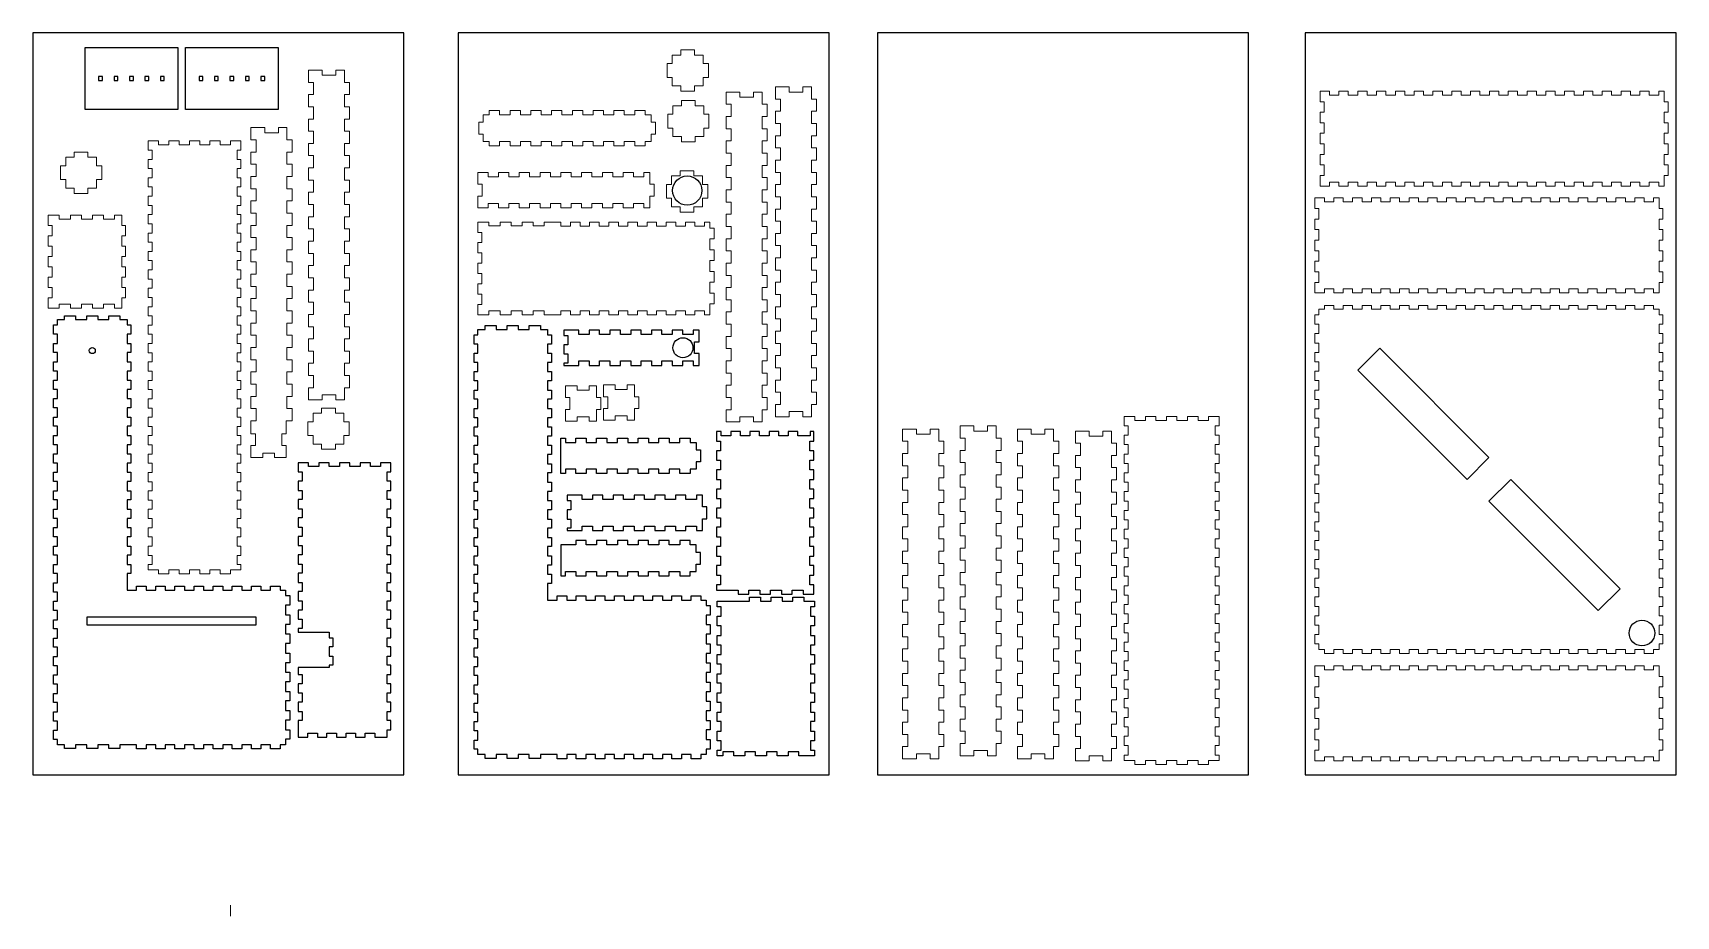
# Model space of a CAD drawing. Header units: inches. Extents: x 1.3 to 54.4, y -2.5 to 26.1.
import ezdxf

# ---------------------------------------------------------------- set-up
doc = ezdxf.new("R2010")
doc.units = ezdxf.units.IN
doc.header["$MEASUREMENT"] = 0
for name, color, linetype, true_color in [('distance', 80, 'Continuous', 0x4bff00), ('Layer 01', 5, 'Continuous', 0x0000ff), ('Layer 1', 7, 'Continuous', 0xffffff)]:
    doc.layers.add(name, color=color, linetype=linetype, true_color=true_color)

msp = doc.modelspace()

# ---------------------------------------------------------------- linework, layer by layer
at = {"layer": 'distance'}
for p, q in [((1.946, 16.355), (1.946, 16.653)), ((1.946, 16.653), (2.071, 16.653)), ((2.071, 16.653), (2.071, 16.826)), ((2.071, 16.826), (2.303, 16.826)), ((2.303, 16.826), (2.303, 16.951)), ((2.303, 16.951), (2.66, 16.951)), ((2.66, 16.951), (2.66, 16.826)), ((2.66, 16.826), (3.017, 16.826)), ((3.017, 16.826), (3.017, 16.951)), ((3.017, 16.951), (3.375, 16.951)), ((3.375, 16.951), (3.375, 16.826)), ((3.375, 16.826), (3.732, 16.826)), ((3.732, 16.826), (3.732, 16.951)), ((3.732, 16.951), (4.089, 16.951)), ((4.089, 16.951), (4.089, 16.826)), ((4.089, 16.826), (4.321, 16.826)), ((4.321, 16.826), (4.321, 16.653)), ((4.321, 16.653), (4.446, 16.653)), ((4.446, 16.653), (4.446, 16.355)), ((15.674, 16.334), (15.674, 16.507)), ((15.674, 16.507), (15.906, 16.507)), ((15.906, 16.507), (15.906, 16.632)), ((15.906, 16.632), (16.264, 16.632)), ((16.264, 16.632), (16.264, 16.507)), ((16.264, 16.507), (16.621, 16.507)), ((16.621, 16.507), (16.621, 16.632)), ((16.621, 16.632), (16.978, 16.632)), ((16.978, 16.632), (16.978, 16.507)), ((16.978, 16.507), (17.335, 16.507)), ((17.335, 16.507), (17.335, 16.632)), ((17.335, 16.632), (17.692, 16.632)), ((17.692, 16.632), (17.692, 16.507)), ((17.692, 16.507), (17.924, 16.507)), ((17.924, 16.507), (17.924, 16.334)), ((18.599, 16.489), (18.451, 16.489)), ((18.451, 16.489), (18.451, 16.311)), ((18.935, 16.489), (18.599, 16.489)), ((18.935, 16.346), (18.935, 16.489)), ((19.607, 16.489), (19.271, 16.489)), ((19.271, 16.489), (19.271, 16.346)), ((19.607, 16.346), (19.607, 16.489)), ((20.279, 16.489), (19.943, 16.489)), ((19.943, 16.489), (19.943, 16.346)), ((20.279, 16.346), (20.279, 16.489)), ((20.952, 16.489), (20.615, 16.489)), ((20.615, 16.489), (20.615, 16.346)), ((20.952, 16.346), (20.952, 16.489)), ((21.624, 16.489), (21.288, 16.489)), ((21.288, 16.489), (21.288, 16.346)), ((21.624, 16.346), (21.624, 16.489)), ((22.296, 16.489), (21.96, 16.489)), ((21.96, 16.489), (21.96, 16.346)), ((22.296, 16.346), (22.296, 16.489)), ((22.826, 16.489), (22.632, 16.489)), ((22.632, 16.489), (22.632, 16.346)), ((22.826, 16.108), (22.826, 16.489)), ((2.071, 16.355), (1.946, 16.355)), ((1.946, 15.759), (1.946, 16.057)), ((1.946, 16.057), (2.071, 16.057)), ((2.071, 16.057), (2.071, 16.355)), ((4.446, 16.355), (4.321, 16.355)), ((4.321, 16.355), (4.321, 16.057)), ((4.321, 16.057), (4.446, 16.057)), ((4.446, 16.057), (4.446, 15.759)), ((15.549, 16.036), (15.549, 16.334)), ((15.549, 16.334), (15.674, 16.334)), ((15.674, 16.036), (15.549, 16.036)), ((15.674, 15.738), (15.674, 16.036)), ((17.924, 16.334), (18.049, 16.334)), ((18.049, 16.036), (17.924, 16.036)), ((17.924, 16.036), (17.924, 15.738)), ((18.049, 16.334), (18.049, 16.036)), ((18.451, 16.311), (18.576, 16.311)), ((18.576, 16.013), (18.451, 16.013)), ((18.451, 16.013), (18.451, 15.716)), ((18.576, 16.311), (18.576, 16.013)), ((19.271, 16.346), (18.935, 16.346)), ((19.943, 16.346), (19.607, 16.346)), ((20.615, 16.346), (20.279, 16.346)), ((21.288, 16.346), (20.952, 16.346)), ((21.96, 16.346), (21.624, 16.346)), ((22.632, 16.346), (22.296, 16.346)), ((22.683, 15.727), (22.683, 16.108)), ((22.683, 16.108), (22.826, 16.108)), ((2.071, 15.759), (1.946, 15.759)), ((1.946, 15.163), (1.946, 15.461)), ((1.946, 15.461), (2.071, 15.461)), ((2.071, 15.461), (2.071, 15.759)), ((4.446, 15.759), (4.321, 15.759)), ((4.321, 15.759), (4.321, 15.461)), ((4.321, 15.461), (4.446, 15.461)), ((4.446, 15.461), (4.446, 15.163)), ((15.549, 15.441), (15.549, 15.738)), ((15.549, 15.738), (15.674, 15.738)), ((15.674, 15.441), (15.549, 15.441)), ((15.674, 15.143), (15.674, 15.441)), ((17.924, 15.738), (18.049, 15.738)), ((18.049, 15.441), (17.924, 15.441)), ((17.924, 15.441), (17.924, 15.143)), ((18.049, 15.738), (18.049, 15.441)), ((18.451, 15.716), (18.576, 15.716)), ((18.576, 15.418), (18.451, 15.418)), ((18.451, 15.418), (18.451, 15.346)), ((18.576, 15.716), (18.576, 15.418)), ((18.935, 15.346), (18.935, 15.489)), ((18.935, 15.489), (19.271, 15.489)), ((19.271, 15.489), (19.271, 15.346)), ((19.607, 15.346), (19.607, 15.489)), ((19.607, 15.489), (19.943, 15.489)), ((19.943, 15.489), (19.943, 15.346)), ((20.279, 15.346), (20.279, 15.489)), ((20.279, 15.489), (20.615, 15.489)), ((20.615, 15.489), (20.615, 15.346)), ((20.952, 15.346), (20.952, 15.489)), ((20.952, 15.489), (21.288, 15.489)), ((21.288, 15.489), (21.288, 15.346)), ((21.624, 15.346), (21.624, 15.489)), ((21.624, 15.489), (21.96, 15.489)), ((21.96, 15.489), (21.96, 15.346)), ((22.296, 15.346), (22.296, 15.489)), ((22.296, 15.489), (22.632, 15.489)), ((22.632, 15.489), (22.632, 15.346)), ((22.826, 15.727), (22.683, 15.727)), ((22.826, 15.346), (22.826, 15.727)), ((2.071, 15.163), (1.946, 15.163)), ((2.071, 14.865), (2.071, 15.163)), ((4.446, 15.163), (4.321, 15.163)), ((4.321, 15.163), (4.321, 14.865)), ((15.549, 14.845), (15.549, 15.143)), ((15.549, 15.143), (15.674, 15.143)), ((17.924, 15.143), (18.049, 15.143)), ((18.049, 15.143), (18.049, 14.845)), ((18.451, 15.346), (18.599, 15.346)), ((18.599, 15.346), (18.935, 15.346)), ((19.271, 15.346), (19.607, 15.346)), ((19.943, 15.346), (20.279, 15.346)), ((20.615, 15.346), (20.952, 15.346)), ((21.288, 15.346), (21.624, 15.346)), ((21.96, 15.346), (22.296, 15.346)), ((22.632, 15.346), (22.826, 15.346)), ((1.946, 14.568), (1.946, 14.865)), ((1.946, 14.865), (2.071, 14.865)), ((2.071, 14.568), (1.946, 14.568)), ((2.071, 14.27), (2.071, 14.568)), ((4.321, 14.865), (4.446, 14.865)), ((4.446, 14.568), (4.321, 14.568)), ((4.321, 14.568), (4.321, 14.27)), ((4.446, 14.865), (4.446, 14.568)), ((15.674, 14.845), (15.549, 14.845)), ((15.549, 14.249), (15.549, 14.547)), ((15.549, 14.547), (15.674, 14.547)), ((15.674, 14.547), (15.674, 14.845)), ((18.049, 14.845), (17.924, 14.845)), ((17.924, 14.845), (17.924, 14.547)), ((17.924, 14.547), (18.049, 14.547)), ((18.049, 14.547), (18.049, 14.249)), ((1.946, 13.972), (1.946, 14.27)), ((1.946, 14.27), (2.071, 14.27)), ((2.071, 13.972), (1.946, 13.972)), ((2.071, 13.674), (2.071, 13.972)), ((4.321, 14.27), (4.446, 14.27)), ((4.446, 13.972), (4.321, 13.972)), ((4.321, 13.972), (4.321, 13.674)), ((4.446, 14.27), (4.446, 13.972)), ((15.674, 14.249), (15.549, 14.249)), ((15.549, 13.653), (15.549, 13.951)), ((15.549, 13.951), (15.674, 13.951)), ((15.674, 13.951), (15.674, 14.249)), ((18.049, 14.249), (17.924, 14.249)), ((17.924, 14.249), (17.924, 13.951)), ((17.924, 13.951), (18.049, 13.951)), ((18.049, 13.951), (18.049, 13.653)), ((1.946, 13.376), (1.946, 13.674)), ((1.946, 13.674), (2.071, 13.674)), ((2.071, 13.376), (1.946, 13.376)), ((2.071, 13.078), (2.071, 13.376)), ((4.321, 13.674), (4.446, 13.674)), ((4.446, 13.376), (4.321, 13.376)), ((4.321, 13.376), (4.321, 13.078)), ((4.446, 13.674), (4.446, 13.376)), ((15.674, 13.653), (15.549, 13.653)), ((15.549, 13.058), (15.549, 13.356)), ((15.549, 13.356), (15.674, 13.356)), ((15.674, 13.356), (15.674, 13.653)), ((18.049, 13.653), (17.924, 13.653)), ((17.924, 13.653), (17.924, 13.356)), ((17.924, 13.356), (18.049, 13.356)), ((18.049, 13.356), (18.049, 13.058)), ((1.946, 12.78), (1.946, 13.078)), ((1.946, 13.078), (2.071, 13.078)), ((2.071, 12.78), (1.946, 12.78)), ((2.071, 12.483), (2.071, 12.78)), ((4.321, 13.078), (4.446, 13.078)), ((4.446, 12.78), (4.321, 12.78)), ((4.321, 12.78), (4.321, 12.483)), ((4.446, 13.078), (4.446, 12.78)), ((15.674, 13.058), (15.549, 13.058)), ((15.549, 12.462), (15.549, 12.76)), ((15.549, 12.76), (15.674, 12.76)), ((15.674, 12.76), (15.674, 13.058)), ((18.049, 13.058), (17.924, 13.058)), ((17.924, 13.058), (17.924, 12.76)), ((17.924, 12.76), (18.049, 12.76)), ((18.049, 12.76), (18.049, 12.462)), ((18.353, 11.85), (18.353, 12.993)), ((18.353, 12.993), (18.502, 12.993)), ((18.502, 12.993), (18.502, 12.85)), ((18.502, 12.85), (18.838, 12.85)), ((18.838, 12.85), (18.838, 12.993)), ((18.838, 12.993), (19.174, 12.993)), ((19.174, 12.993), (19.174, 12.85)), ((19.174, 12.85), (19.51, 12.85)), ((19.51, 12.85), (19.51, 12.993)), ((19.51, 12.993), (19.846, 12.993)), ((19.846, 12.993), (19.846, 12.85)), ((19.846, 12.85), (20.182, 12.85)), ((20.182, 12.85), (20.182, 12.993)), ((20.182, 12.993), (20.518, 12.993)), ((20.518, 12.993), (20.518, 12.85)), ((20.518, 12.85), (20.854, 12.85)), ((20.854, 12.85), (20.854, 12.993)), ((20.854, 12.993), (21.191, 12.993)), ((21.191, 12.993), (21.191, 12.85)), ((21.191, 12.85), (21.527, 12.85)), ((21.527, 12.85), (21.527, 12.993)), ((21.527, 12.993), (21.863, 12.993)), ((21.863, 12.993), (21.863, 12.85)), ((21.863, 12.85), (22.199, 12.85)), ((22.199, 12.85), (22.199, 12.993)), ((22.199, 12.993), (22.535, 12.993)), ((22.535, 12.993), (22.535, 12.85)), ((22.535, 12.85), (22.728, 12.85)), ((22.728, 12.85), (22.728, 12.612)), ((1.946, 12.185), (1.946, 12.483)), ((1.946, 12.483), (2.071, 12.483)), ((4.321, 12.483), (4.446, 12.483)), ((4.446, 12.483), (4.446, 12.185)), ((15.674, 12.462), (15.549, 12.462)), ((15.674, 12.164), (15.674, 12.462)), ((18.049, 12.462), (17.924, 12.462)), ((17.924, 12.462), (17.924, 12.164)), ((22.728, 12.612), (22.871, 12.612)), ((22.871, 12.231), (22.728, 12.231)), ((22.728, 12.231), (22.728, 11.993)), ((22.871, 12.612), (22.871, 12.231)), ((2.071, 12.185), (1.946, 12.185)), ((1.946, 11.589), (1.946, 11.887)), ((1.946, 11.887), (2.071, 11.887)), ((2.071, 11.887), (2.071, 12.185)), ((4.446, 12.185), (4.321, 12.185)), ((4.321, 12.185), (4.321, 11.887)), ((4.321, 11.887), (4.446, 11.887)), ((4.446, 11.887), (4.446, 11.589)), ((15.549, 11.866), (15.549, 12.164)), ((15.549, 12.164), (15.674, 12.164)), ((15.674, 11.866), (15.549, 11.866)), ((15.674, 11.568), (15.674, 11.866)), ((17.924, 12.164), (18.049, 12.164)), ((18.049, 11.866), (17.924, 11.866)), ((17.924, 11.866), (17.924, 11.568)), ((18.049, 12.164), (18.049, 11.866)), ((18.502, 11.85), (18.353, 11.85)), ((18.838, 11.993), (18.502, 11.993)), ((18.502, 11.993), (18.502, 11.85)), ((18.838, 11.85), (18.838, 11.993)), ((19.174, 11.85), (18.838, 11.85)), ((19.51, 11.993), (19.174, 11.993)), ((19.174, 11.993), (19.174, 11.85)), ((19.51, 11.85), (19.51, 11.993)), ((19.846, 11.85), (19.51, 11.85)), ((20.182, 11.993), (19.846, 11.993)), ((19.846, 11.993), (19.846, 11.85)), ((20.182, 11.85), (20.182, 11.993)), ((20.518, 11.85), (20.182, 11.85)), ((20.854, 11.993), (20.518, 11.993)), ((20.518, 11.993), (20.518, 11.85)), ((20.854, 11.85), (20.854, 11.993)), ((21.191, 11.85), (20.854, 11.85)), ((21.527, 11.993), (21.191, 11.993)), ((21.191, 11.993), (21.191, 11.85)), ((21.527, 11.85), (21.527, 11.993)), ((21.863, 11.85), (21.527, 11.85)), ((22.199, 11.993), (21.863, 11.993)), ((21.863, 11.993), (21.863, 11.85)), ((22.199, 11.85), (22.199, 11.993)), ((22.535, 11.85), (22.199, 11.85)), ((22.728, 11.993), (22.535, 11.993)), ((22.535, 11.993), (22.535, 11.85)), ((2.071, 11.589), (1.946, 11.589)), ((1.946, 10.993), (1.946, 11.291)), ((1.946, 11.291), (2.071, 11.291)), ((2.071, 11.291), (2.071, 11.589)), ((4.446, 11.589), (4.321, 11.589)), ((4.321, 11.589), (4.321, 11.291)), ((4.321, 11.291), (4.446, 11.291)), ((4.446, 11.291), (4.446, 10.993)), ((15.549, 11.27), (15.549, 11.568)), ((15.549, 11.568), (15.674, 11.568)), ((15.674, 11.27), (15.549, 11.27)), ((15.674, 10.973), (15.674, 11.27)), ((17.924, 11.568), (18.049, 11.568)), ((18.049, 11.27), (17.924, 11.27)), ((17.924, 11.27), (17.924, 10.973)), ((18.049, 11.568), (18.049, 11.27)), ((2.071, 10.993), (1.946, 10.993)), ((1.946, 10.397), (1.946, 10.695)), ((1.946, 10.695), (2.071, 10.695)), ((2.071, 10.695), (2.071, 10.993)), ((4.446, 10.993), (4.321, 10.993)), ((4.321, 10.993), (4.321, 10.695)), ((4.321, 10.695), (4.446, 10.695)), ((4.446, 10.695), (4.446, 10.397)), ((15.549, 10.675), (15.549, 10.973)), ((15.549, 10.973), (15.674, 10.973)), ((15.674, 10.675), (15.549, 10.675)), ((15.674, 10.377), (15.674, 10.675)), ((17.924, 10.973), (18.049, 10.973)), ((18.049, 10.675), (17.924, 10.675)), ((17.924, 10.675), (17.924, 10.377)), ((18.049, 10.973), (18.049, 10.675)), ((19.041, 11.15), (18.705, 11.15)), ((19.041, 11.007), (19.041, 11.15)), ((19.377, 11.007), (19.041, 11.007)), ((19.713, 11.15), (19.377, 11.15)), ((19.377, 11.15), (19.377, 11.007)), ((19.713, 11.007), (19.713, 11.15)), ((20.049, 11.007), (19.713, 11.007)), ((20.385, 11.15), (20.049, 11.15)), ((20.049, 11.15), (20.049, 11.007)), ((20.385, 11.007), (20.385, 11.15)), ((20.722, 11.007), (20.385, 11.007)), ((21.058, 11.15), (20.722, 11.15)), ((20.722, 11.15), (20.722, 11.007)), ((21.058, 11.007), (21.058, 11.15)), ((21.394, 11.007), (21.058, 11.007)), ((21.73, 11.15), (21.394, 11.15)), ((21.394, 11.15), (21.394, 11.007)), ((21.73, 11.007), (21.73, 11.15)), ((22.066, 11.007), (21.73, 11.007)), ((22.402, 11.15), (22.066, 11.15)), ((22.066, 11.15), (22.066, 11.007)), ((22.402, 11.007), (22.402, 11.15)), ((22.738, 11.007), (22.402, 11.007)), ((22.932, 11.15), (22.738, 11.15)), ((22.738, 11.15), (22.738, 11.007)), ((22.932, 10.769), (22.932, 11.15)), ((23.074, 10.769), (22.932, 10.769)), ((23.074, 10.388), (23.074, 10.769)), ((2.071, 10.397), (1.946, 10.397)), ((1.946, 9.802), (1.946, 10.1)), ((1.946, 10.1), (2.071, 10.1)), ((2.071, 10.1), (2.071, 10.397)), ((4.446, 10.397), (4.321, 10.397)), ((4.321, 10.397), (4.321, 10.1)), ((4.321, 10.1), (4.446, 10.1)), ((4.446, 10.1), (4.446, 9.802)), ((15.549, 10.079), (15.549, 10.377)), ((15.549, 10.377), (15.674, 10.377)), ((17.924, 10.377), (18.049, 10.377)), ((18.049, 10.377), (18.049, 10.079)), ((19.041, 10.15), (19.377, 10.15)), ((19.041, 10.007), (19.041, 10.15)), ((19.377, 10.15), (19.377, 10.007)), ((19.713, 10.007), (19.713, 10.15)), ((19.713, 10.15), (20.049, 10.15)), ((20.049, 10.15), (20.049, 10.007)), ((20.385, 10.007), (20.385, 10.15)), ((20.385, 10.15), (20.722, 10.15)), ((20.722, 10.15), (20.722, 10.007)), ((21.058, 10.007), (21.058, 10.15)), ((21.058, 10.15), (21.394, 10.15)), ((21.394, 10.15), (21.394, 10.007)), ((21.73, 10.007), (21.73, 10.15)), ((21.73, 10.15), (22.066, 10.15)), ((22.066, 10.15), (22.066, 10.007)), ((22.402, 10.007), (22.402, 10.15)), ((22.402, 10.15), (22.738, 10.15)), ((22.738, 10.15), (22.738, 10.007)), ((22.932, 10.007), (22.932, 10.388)), ((22.932, 10.388), (23.074, 10.388)), ((2.071, 9.802), (1.946, 9.802)), ((2.071, 9.504), (2.071, 9.802)), ((4.446, 9.802), (4.321, 9.802)), ((4.321, 9.802), (4.321, 9.504)), ((15.674, 10.079), (15.549, 10.079)), ((15.549, 9.483), (15.549, 9.781)), ((15.549, 9.781), (15.674, 9.781)), ((15.674, 9.781), (15.674, 10.079)), ((18.049, 10.079), (17.924, 10.079)), ((17.924, 10.079), (17.924, 9.781)), ((17.924, 9.781), (18.049, 9.781)), ((18.049, 9.781), (18.049, 9.483)), ((18.557, 10.007), (18.705, 10.007)), ((18.705, 10.007), (19.041, 10.007)), ((19.174, 9.537), (19.174, 9.68)), ((19.377, 10.007), (19.713, 10.007)), ((19.847, 9.68), (19.51, 9.68)), ((19.51, 9.68), (19.51, 9.537)), ((19.847, 9.537), (19.847, 9.68)), ((20.049, 10.007), (20.385, 10.007)), ((20.519, 9.68), (20.183, 9.68)), ((20.183, 9.68), (20.183, 9.537)), ((20.519, 9.537), (20.519, 9.68)), ((20.722, 10.007), (21.058, 10.007)), ((21.191, 9.68), (20.855, 9.68)), ((20.855, 9.68), (20.855, 9.537)), ((21.191, 9.537), (21.191, 9.68)), ((21.394, 10.007), (21.73, 10.007)), ((21.863, 9.68), (21.527, 9.68)), ((21.527, 9.68), (21.527, 9.537)), ((21.863, 9.537), (21.863, 9.68)), ((22.066, 10.007), (22.402, 10.007)), ((22.536, 9.68), (22.2, 9.68)), ((22.2, 9.68), (22.2, 9.537)), ((22.536, 9.537), (22.536, 9.68)), ((22.738, 10.007), (22.932, 10.007)), ((1.946, 9.206), (1.946, 9.504)), ((1.946, 9.504), (2.071, 9.504)), ((2.071, 9.206), (1.946, 9.206)), ((2.071, 8.908), (2.071, 9.206)), ((4.321, 9.504), (4.446, 9.504)), ((4.446, 9.206), (4.321, 9.206)), ((4.321, 9.206), (4.321, 8.908)), ((4.446, 9.504), (4.446, 9.206)), ((15.674, 9.483), (15.549, 9.483)), ((15.549, 8.887), (15.549, 9.185)), ((15.549, 9.185), (15.674, 9.185)), ((15.674, 9.185), (15.674, 9.483)), ((18.049, 9.483), (17.924, 9.483)), ((17.924, 9.483), (17.924, 9.185)), ((17.924, 9.185), (18.049, 9.185)), ((18.049, 9.185), (18.049, 8.887)), ((19.51, 9.537), (19.174, 9.537)), ((20.183, 9.537), (19.847, 9.537)), ((20.855, 9.537), (20.519, 9.537)), ((21.527, 9.537), (21.191, 9.537)), ((22.2, 9.537), (21.863, 9.537)), ((22.729, 9.537), (22.536, 9.537)), ((22.729, 9.299), (22.729, 9.537)), ((22.872, 9.299), (22.729, 9.299)), ((22.872, 8.918), (22.872, 9.299)), ((1.946, 8.61), (1.946, 8.908)), ((1.946, 8.908), (2.071, 8.908)), ((2.071, 8.61), (1.946, 8.61)), ((2.071, 8.312), (2.071, 8.61)), ((4.321, 8.908), (4.446, 8.908)), ((4.321, 8.61), (4.321, 8.312)), ((4.446, 8.61), (4.321, 8.61)), ((4.446, 8.908), (4.446, 8.61)), ((15.674, 8.887), (15.549, 8.887)), ((15.549, 8.292), (15.549, 8.59)), ((15.549, 8.59), (15.674, 8.59)), ((15.674, 8.59), (15.674, 8.887)), ((18.049, 8.887), (17.924, 8.887)), ((17.924, 8.887), (17.924, 8.59)), ((17.924, 8.59), (18.049, 8.59)), ((18.049, 8.59), (18.049, 8.292)), ((18.354, 8.537), (18.502, 8.537)), ((18.502, 8.537), (18.502, 8.68)), ((18.502, 8.68), (18.838, 8.68)), ((18.838, 8.68), (18.838, 8.537)), ((18.838, 8.537), (19.174, 8.537)), ((19.174, 8.537), (19.174, 8.68)), ((19.174, 8.68), (19.51, 8.68)), ((19.51, 8.68), (19.51, 8.537)), ((19.51, 8.537), (19.847, 8.537)), ((19.847, 8.537), (19.847, 8.68)), ((19.847, 8.68), (20.183, 8.68)), ((20.183, 8.68), (20.183, 8.537)), ((20.183, 8.537), (20.519, 8.537)), ((20.519, 8.537), (20.519, 8.68)), ((20.519, 8.68), (20.855, 8.68)), ((20.855, 8.68), (20.855, 8.537)), ((20.855, 8.537), (21.191, 8.537)), ((21.191, 8.537), (21.191, 8.68)), ((21.191, 8.68), (21.527, 8.68)), ((21.527, 8.68), (21.527, 8.537)), ((21.527, 8.537), (21.863, 8.537)), ((21.863, 8.537), (21.863, 8.68)), ((21.863, 8.68), (22.2, 8.68)), ((22.2, 8.68), (22.2, 8.537)), ((22.2, 8.537), (22.536, 8.537)), ((22.536, 8.537), (22.536, 8.68)), ((22.536, 8.68), (22.729, 8.68)), ((22.729, 8.68), (22.729, 8.918)), ((22.729, 8.918), (22.872, 8.918)), ((1.946, 8.014), (1.946, 8.312)), ((1.946, 8.312), (2.071, 8.312)), ((2.071, 8.014), (1.946, 8.014)), ((2.071, 7.717), (2.071, 8.014)), ((4.321, 8.312), (4.321, 8.076)), ((4.321, 8.076), (4.453, 8.076)), ((4.453, 8.076), (4.631, 8.076)), ((4.631, 8.076), (4.631, 8.207)), ((4.631, 8.207), (4.94, 8.207)), ((4.94, 8.207), (4.94, 8.076)), ((4.94, 8.076), (5.25, 8.076)), ((5.25, 8.076), (5.25, 8.207)), ((5.25, 8.207), (5.559, 8.207)), ((5.559, 8.207), (5.559, 8.076)), ((5.559, 8.076), (5.869, 8.076)), ((5.869, 8.076), (5.869, 8.207)), ((5.869, 8.207), (6.179, 8.207)), ((6.179, 8.207), (6.179, 8.076)), ((6.179, 8.076), (6.488, 8.076)), ((6.488, 8.076), (6.488, 8.207)), ((6.488, 8.207), (6.798, 8.207)), ((6.798, 8.207), (6.798, 8.076)), ((6.798, 8.076), (7.107, 8.076)), ((7.107, 8.076), (7.107, 8.207)), ((7.107, 8.207), (7.417, 8.207)), ((7.417, 8.207), (7.417, 8.076)), ((7.417, 8.076), (7.727, 8.076)), ((7.727, 8.076), (7.727, 8.207)), ((7.727, 8.207), (8.036, 8.207)), ((8.036, 8.207), (8.036, 8.076)), ((8.036, 8.076), (8.346, 8.076)), ((8.346, 8.076), (8.346, 8.207)), ((8.346, 8.207), (8.655, 8.207)), ((8.655, 8.207), (8.655, 8.076)), ((8.655, 8.076), (8.965, 8.076)), ((8.965, 8.076), (8.965, 8.207)), ((8.965, 8.207), (9.275, 8.207)), ((9.275, 8.207), (9.275, 8.076)), ((9.275, 8.076), (9.453, 8.076)), ((9.453, 8.076), (9.453, 7.898)), ((15.674, 8.292), (15.549, 8.292)), ((15.549, 7.696), (15.549, 7.994)), ((15.549, 7.994), (15.674, 7.994)), ((15.674, 7.994), (15.674, 8.292)), ((18.049, 8.292), (17.924, 8.292)), ((17.924, 8.292), (17.924, 7.994)), ((17.924, 7.994), (17.924, 7.757)), ((1.946, 7.419), (1.946, 7.717)), ((1.946, 7.717), (2.071, 7.717)), ((9.453, 7.898), (9.584, 7.898)), ((9.584, 7.588), (9.453, 7.588)), ((9.453, 7.588), (9.453, 7.278)), ((9.584, 7.898), (9.584, 7.588)), ((15.674, 7.696), (15.549, 7.696)), ((15.674, 7.398), (15.674, 7.696)), ((17.924, 7.757), (18.056, 7.757)), ((18.056, 7.757), (18.234, 7.757)), ((18.234, 7.757), (18.234, 7.889)), ((18.234, 7.889), (18.543, 7.889)), ((18.543, 7.889), (18.543, 7.757)), ((18.543, 7.757), (18.853, 7.757)), ((18.853, 7.757), (18.853, 7.889)), ((18.853, 7.889), (19.163, 7.889)), ((19.163, 7.889), (19.163, 7.757)), ((19.163, 7.757), (19.472, 7.757)), ((19.472, 7.757), (19.472, 7.889)), ((19.472, 7.889), (19.782, 7.889)), ((19.782, 7.889), (19.782, 7.757)), ((19.782, 7.757), (20.091, 7.757)), ((20.091, 7.757), (20.091, 7.889)), ((20.091, 7.889), (20.401, 7.889)), ((20.401, 7.889), (20.401, 7.757)), ((20.401, 7.757), (20.711, 7.757)), ((20.711, 7.757), (20.711, 7.889)), ((20.711, 7.889), (21.02, 7.889)), ((21.02, 7.889), (21.02, 7.757)), ((21.02, 7.757), (21.33, 7.757)), ((21.33, 7.757), (21.33, 7.889)), ((21.33, 7.889), (21.639, 7.889)), ((21.639, 7.889), (21.639, 7.757)), ((21.639, 7.757), (21.949, 7.757)), ((21.949, 7.757), (21.949, 7.889)), ((21.949, 7.889), (22.259, 7.889)), ((22.259, 7.889), (22.259, 7.757)), ((22.259, 7.757), (22.568, 7.757)), ((22.568, 7.757), (22.568, 7.889)), ((22.568, 7.889), (22.878, 7.889)), ((22.878, 7.889), (22.878, 7.757)), ((22.878, 7.757), (23.056, 7.757)), ((23.056, 7.757), (23.056, 7.579)), ((23.056, 7.579), (23.187, 7.579)), ((23.187, 7.579), (23.187, 7.269)), ((23.406, 7.719), (24.108, 7.719)), ((23.406, 7.541), (23.406, 7.719)), ((23.537, 7.541), (23.406, 7.541)), ((23.537, 7.231), (23.537, 7.541)), ((24.108, 7.719), (24.459, 7.719)), ((24.459, 7.719), (24.459, 7.85)), ((24.459, 7.85), (24.809, 7.85)), ((24.809, 7.85), (24.809, 7.719)), ((24.809, 7.719), (25.16, 7.719)), ((25.16, 7.719), (25.16, 7.85)), ((25.16, 7.85), (25.511, 7.85)), ((25.511, 7.85), (25.511, 7.719)), ((25.511, 7.719), (25.862, 7.719)), ((25.862, 7.719), (25.862, 7.85)), ((25.862, 7.85), (26.213, 7.85)), ((26.213, 7.85), (26.213, 7.719)), ((26.213, 7.719), (26.564, 7.719)), ((26.564, 7.541), (26.432, 7.541)), ((26.432, 7.541), (26.432, 7.231)), ((26.564, 7.719), (26.564, 7.541)), ((2.071, 7.419), (1.946, 7.419)), ((1.946, 6.823), (1.946, 7.121)), ((1.946, 7.121), (2.071, 7.121)), ((2.071, 7.121), (2.071, 7.419)), ((9.453, 7.278), (9.584, 7.278)), ((9.584, 6.969), (9.453, 6.969)), ((9.453, 6.969), (9.453, 6.659)), ((9.584, 7.278), (9.584, 6.969)), ((15.549, 7.1), (15.549, 7.398)), ((15.549, 7.398), (15.674, 7.398)), ((15.674, 7.1), (15.549, 7.1)), ((15.674, 6.802), (15.674, 7.1)), ((23.187, 7.269), (23.056, 7.269)), ((23.056, 7.269), (23.056, 6.96)), ((23.056, 6.96), (23.187, 6.96)), ((23.187, 6.96), (23.187, 6.65)), ((23.406, 6.921), (23.406, 7.231)), ((23.406, 7.231), (23.537, 7.231)), ((23.537, 6.921), (23.406, 6.921)), ((23.537, 6.612), (23.537, 6.921)), ((26.432, 7.231), (26.564, 7.231)), ((26.564, 6.921), (26.432, 6.921)), ((26.432, 6.921), (26.432, 6.612)), ((26.564, 7.231), (26.564, 6.921)), ((2.071, 6.823), (1.946, 6.823)), ((1.946, 6.227), (1.946, 6.525)), ((1.946, 6.525), (2.071, 6.525)), ((2.071, 6.525), (2.071, 6.823)), ((9.453, 6.659), (9.584, 6.659)), ((9.584, 6.659), (9.584, 6.35)), ((15.549, 6.504), (15.549, 6.802)), ((15.549, 6.802), (15.674, 6.802)), ((15.674, 6.504), (15.549, 6.504)), ((15.674, 6.207), (15.674, 6.504)), ((23.187, 6.65), (23.056, 6.65)), ((23.056, 6.65), (23.056, 6.341)), ((23.406, 6.302), (23.406, 6.612)), ((23.406, 6.612), (23.537, 6.612)), ((26.432, 6.612), (26.564, 6.612)), ((26.564, 6.612), (26.564, 6.302)), ((2.071, 6.227), (1.946, 6.227)), ((1.946, 5.631), (1.946, 5.929)), ((1.946, 5.929), (2.071, 5.929)), ((2.071, 5.929), (2.071, 6.227)), ((9.584, 6.35), (9.453, 6.35)), ((9.453, 6.35), (9.453, 6.04)), ((9.453, 6.04), (9.584, 6.04)), ((9.584, 6.04), (9.584, 5.73)), ((15.549, 5.909), (15.549, 6.207)), ((15.549, 6.207), (15.674, 6.207)), ((15.674, 5.909), (15.549, 5.909)), ((15.674, 5.611), (15.674, 5.909)), ((23.056, 6.341), (23.187, 6.341)), ((23.187, 6.031), (23.056, 6.031)), ((23.056, 6.031), (23.056, 5.722)), ((23.187, 6.341), (23.187, 6.031)), ((23.537, 6.302), (23.406, 6.302)), ((23.406, 5.683), (23.406, 5.993)), ((23.406, 5.993), (23.537, 5.993)), ((23.537, 5.993), (23.537, 6.302)), ((26.564, 6.302), (26.432, 6.302)), ((26.432, 6.302), (26.432, 5.993)), ((26.432, 5.993), (26.564, 5.993)), ((26.564, 5.993), (26.564, 5.683)), ((2.071, 5.631), (1.946, 5.631)), ((1.946, 5.036), (1.946, 5.334)), ((1.946, 5.334), (2.071, 5.334)), ((2.071, 5.334), (2.071, 5.631)), ((9.584, 5.73), (9.453, 5.73)), ((9.453, 5.73), (9.453, 5.421)), ((9.453, 5.421), (9.584, 5.421)), ((9.584, 5.421), (9.584, 5.111)), ((15.549, 5.313), (15.549, 5.611)), ((15.549, 5.611), (15.674, 5.611)), ((23.056, 5.722), (23.187, 5.722)), ((23.187, 5.412), (23.056, 5.412)), ((23.056, 5.412), (23.056, 5.102)), ((23.187, 5.722), (23.187, 5.412)), ((23.537, 5.683), (23.406, 5.683)), ((23.406, 5.064), (23.406, 5.374)), ((23.406, 5.374), (23.537, 5.374)), ((23.537, 5.374), (23.537, 5.683)), ((26.564, 5.683), (26.432, 5.683)), ((26.432, 5.683), (26.432, 5.374)), ((26.432, 5.374), (26.564, 5.374)), ((26.564, 5.374), (26.564, 5.064)), ((2.071, 5.036), (1.946, 5.036)), ((2.071, 4.738), (2.071, 5.036)), ((9.584, 5.111), (9.453, 5.111)), ((9.453, 5.111), (9.453, 4.802)), ((9.453, 4.802), (9.584, 4.802)), ((9.584, 4.802), (9.584, 4.492)), ((15.674, 5.313), (15.549, 5.313)), ((15.549, 4.717), (15.549, 5.015)), ((15.549, 5.015), (15.674, 5.015)), ((15.674, 5.015), (15.674, 5.313)), ((23.056, 5.102), (23.187, 5.102)), ((23.187, 4.793), (23.056, 4.793)), ((23.056, 4.793), (23.056, 4.483)), ((23.187, 5.102), (23.187, 4.793)), ((23.537, 5.064), (23.406, 5.064)), ((23.537, 4.754), (23.537, 5.064)), ((26.564, 5.064), (26.432, 5.064)), ((26.432, 5.064), (26.432, 4.754)), ((1.946, 4.44), (1.946, 4.738)), ((1.946, 4.738), (2.071, 4.738)), ((2.071, 4.44), (1.946, 4.44)), ((2.071, 4.142), (2.071, 4.44)), ((9.584, 4.492), (9.453, 4.492)), ((9.453, 4.492), (9.453, 4.182)), ((15.674, 4.717), (15.549, 4.717)), ((15.549, 4.121), (15.549, 4.419)), ((15.549, 4.419), (15.674, 4.419)), ((15.674, 4.419), (15.674, 4.717)), ((23.056, 4.483), (23.187, 4.483)), ((23.187, 4.483), (23.187, 4.174)), ((23.406, 4.445), (23.406, 4.754)), ((23.406, 4.754), (23.537, 4.754)), ((23.537, 4.445), (23.406, 4.445)), ((23.537, 4.135), (23.537, 4.445)), ((26.432, 4.754), (26.564, 4.754)), ((26.564, 4.445), (26.432, 4.445)), ((26.432, 4.445), (26.432, 4.135)), ((26.564, 4.754), (26.564, 4.445)), ((1.946, 3.844), (1.946, 4.142)), ((1.946, 4.142), (2.071, 4.142)), ((2.071, 3.844), (1.946, 3.844)), ((2.071, 3.546), (2.071, 3.844)), ((9.453, 4.182), (9.584, 4.182)), ((9.584, 3.873), (9.453, 3.873)), ((9.453, 3.873), (9.453, 3.563)), ((9.584, 4.182), (9.584, 3.873)), ((15.674, 4.121), (15.549, 4.121)), ((15.549, 3.526), (15.549, 3.824)), ((15.549, 3.824), (15.674, 3.824)), ((15.674, 3.824), (15.674, 4.121)), ((23.187, 4.174), (23.056, 4.174)), ((23.056, 4.174), (23.056, 3.864)), ((23.056, 3.864), (23.187, 3.864)), ((23.187, 3.864), (23.187, 3.554)), ((23.406, 3.826), (23.406, 4.135)), ((23.406, 4.135), (23.537, 4.135)), ((23.537, 3.826), (23.406, 3.826)), ((23.537, 3.516), (23.537, 3.826)), ((26.432, 4.135), (26.564, 4.135)), ((26.564, 3.826), (26.432, 3.826)), ((26.432, 3.826), (26.432, 3.516)), ((26.564, 4.135), (26.564, 3.826)), ((1.946, 3.248), (1.946, 3.546)), ((1.946, 3.546), (2.071, 3.546)), ((2.071, 3.248), (1.946, 3.248)), ((2.071, 3.076), (2.071, 3.248)), ((9.453, 3.563), (9.584, 3.563)), ((9.584, 3.254), (9.453, 3.254)), ((9.453, 3.254), (9.453, 3.076)), ((9.584, 3.563), (9.584, 3.254)), ((15.674, 3.526), (15.549, 3.526)), ((15.549, 2.93), (15.549, 3.228)), ((15.549, 3.228), (15.674, 3.228)), ((15.674, 3.228), (15.674, 3.526)), ((23.187, 3.554), (23.056, 3.554)), ((23.056, 3.554), (23.056, 3.245)), ((23.056, 3.245), (23.187, 3.245)), ((23.187, 3.245), (23.187, 2.935)), ((23.406, 3.206), (23.406, 3.516)), ((23.406, 3.516), (23.537, 3.516)), ((23.537, 3.206), (23.406, 3.206)), ((23.537, 2.897), (23.537, 3.206)), ((26.432, 3.516), (26.564, 3.516)), ((26.564, 3.206), (26.432, 3.206)), ((26.432, 3.206), (26.432, 2.897)), ((26.564, 3.516), (26.564, 3.206)), ((2.303, 3.076), (2.071, 3.076)), ((2.303, 2.951), (2.303, 3.076)), ((2.66, 2.951), (2.303, 2.951)), ((3.017, 3.076), (2.66, 3.076)), ((2.66, 3.076), (2.66, 2.951)), ((3.017, 2.951), (3.017, 3.076)), ((3.375, 2.951), (3.017, 2.951)), ((3.732, 3.076), (3.375, 3.076)), ((3.375, 3.076), (3.375, 2.951)), ((3.732, 2.951), (3.732, 3.076)), ((4.089, 2.951), (3.732, 2.951)), ((4.321, 3.076), (4.089, 3.076)), ((4.089, 3.076), (4.089, 2.951)), ((4.631, 3.076), (4.321, 3.076)), ((4.631, 2.944), (4.631, 3.076)), ((4.94, 2.944), (4.631, 2.944)), ((5.25, 3.076), (4.94, 3.076)), ((4.94, 3.076), (4.94, 2.944)), ((5.25, 2.944), (5.25, 3.076)), ((5.559, 2.944), (5.25, 2.944)), ((5.869, 3.076), (5.559, 3.076)), ((5.559, 3.076), (5.559, 2.944)), ((5.869, 2.944), (5.869, 3.076)), ((6.179, 2.944), (5.869, 2.944)), ((6.488, 3.076), (6.179, 3.076)), ((6.179, 3.076), (6.179, 2.944)), ((6.488, 2.944), (6.488, 3.076)), ((6.798, 2.944), (6.488, 2.944)), ((7.107, 3.076), (6.798, 3.076)), ((6.798, 3.076), (6.798, 2.944)), ((7.107, 2.944), (7.107, 3.076)), ((7.417, 2.944), (7.107, 2.944)), ((7.727, 3.076), (7.417, 3.076)), ((7.417, 3.076), (7.417, 2.944)), ((7.727, 2.944), (7.727, 3.076)), ((8.036, 2.944), (7.727, 2.944)), ((8.346, 3.076), (8.036, 3.076)), ((8.036, 3.076), (8.036, 2.944)), ((8.346, 2.944), (8.346, 3.076)), ((8.655, 2.944), (8.346, 2.944)), ((8.965, 3.076), (8.655, 3.076)), ((8.655, 3.076), (8.655, 2.944)), ((8.965, 2.944), (8.965, 3.076)), ((9.275, 2.944), (8.965, 2.944)), ((9.453, 3.076), (9.275, 3.076)), ((9.275, 3.076), (9.275, 2.944)), ((15.674, 2.93), (15.549, 2.93)), ((15.674, 2.757), (15.674, 2.93)), ((15.906, 2.757), (15.674, 2.757)), ((15.906, 2.632), (15.906, 2.757)), ((16.621, 2.757), (16.264, 2.757)), ((16.264, 2.757), (16.264, 2.632)), ((16.621, 2.632), (16.621, 2.757)), ((17.335, 2.757), (16.978, 2.757)), ((16.978, 2.757), (16.978, 2.632)), ((17.335, 2.632), (17.335, 2.757)), ((17.924, 2.757), (17.692, 2.757)), ((17.692, 2.757), (17.692, 2.632)), ((18.234, 2.757), (17.924, 2.757)), ((18.234, 2.626), (18.234, 2.757)), ((18.853, 2.757), (18.543, 2.757)), ((18.543, 2.757), (18.543, 2.626)), ((18.853, 2.626), (18.853, 2.757)), ((19.472, 2.757), (19.163, 2.757)), ((19.163, 2.757), (19.163, 2.626)), ((19.472, 2.626), (19.472, 2.757)), ((20.091, 2.757), (19.782, 2.757)), ((19.782, 2.757), (19.782, 2.626)), ((20.091, 2.626), (20.091, 2.757)), ((20.711, 2.757), (20.401, 2.757)), ((20.401, 2.757), (20.401, 2.626)), ((20.711, 2.626), (20.711, 2.757)), ((21.33, 2.757), (21.02, 2.757)), ((21.02, 2.757), (21.02, 2.626)), ((21.33, 2.626), (21.33, 2.757)), ((21.949, 2.757), (21.639, 2.757)), ((21.639, 2.757), (21.639, 2.626)), ((21.949, 2.626), (21.949, 2.757)), ((22.568, 2.757), (22.259, 2.757)), ((22.259, 2.757), (22.259, 2.626)), ((22.568, 2.626), (22.568, 2.757)), ((23.056, 2.757), (22.878, 2.757)), ((22.878, 2.757), (22.878, 2.626)), ((23.187, 2.935), (23.056, 2.935)), ((23.056, 2.935), (23.056, 2.757)), ((23.406, 2.719), (23.406, 2.897)), ((23.406, 2.897), (23.537, 2.897)), ((23.599, 2.719), (23.406, 2.719)), ((23.95, 2.85), (23.599, 2.85)), ((23.599, 2.85), (23.599, 2.719)), ((23.95, 2.719), (23.95, 2.85)), ((24.301, 2.719), (23.95, 2.719)), ((24.652, 2.85), (24.301, 2.85)), ((24.301, 2.85), (24.301, 2.719)), ((24.652, 2.719), (24.652, 2.85)), ((25.002, 2.719), (24.652, 2.719)), ((25.353, 2.85), (25.002, 2.85)), ((25.002, 2.85), (25.002, 2.719)), ((25.353, 2.719), (25.353, 2.85)), ((25.704, 2.719), (25.353, 2.719)), ((26.055, 2.85), (25.704, 2.85)), ((25.704, 2.85), (25.704, 2.719)), ((26.055, 2.719), (26.055, 2.85)), ((26.406, 2.719), (26.055, 2.719)), ((26.564, 2.719), (26.406, 2.719)), ((26.432, 2.897), (26.564, 2.897)), ((26.564, 2.897), (26.564, 2.719)), ((16.264, 2.632), (15.906, 2.632)), ((16.978, 2.632), (16.621, 2.632)), ((17.692, 2.632), (17.335, 2.632)), ((18.543, 2.626), (18.234, 2.626)), ((19.163, 2.626), (18.853, 2.626)), ((19.782, 2.626), (19.472, 2.626)), ((20.401, 2.626), (20.091, 2.626)), ((21.02, 2.626), (20.711, 2.626)), ((21.639, 2.626), (21.33, 2.626)), ((22.259, 2.626), (21.949, 2.626)), ((22.878, 2.626), (22.568, 2.626))]:
    msp.add_line(p, q, dxfattribs=at)
for points in [[(18.705, 11.15), (18.557, 11.15), (18.557, 10.973), (18.682, 10.973), (18.682, 10.675), (18.557, 10.675), (18.557, 10.377), (18.682, 10.377), (18.682, 10.079), (18.557, 10.079), (18.557, 10.007)], [(19.174, 9.68), (18.838, 9.68), (18.838, 9.537), (18.354, 9.537), (18.354, 8.537)]]:
    msp.add_lwpolyline(points, dxfattribs=at)
at = {"layer": 'Layer 01'}
for p, q in [((23.385, 13.204), (23.385, 12.894)), ((23.385, 12.894), (23.517, 12.894)), ((23.517, 12.894), (23.517, 12.584)), ((26.412, 12.584), (26.412, 12.894)), ((26.412, 12.894), (26.543, 12.894)), ((26.543, 12.894), (26.543, 13.204)), ((23.517, 12.584), (23.385, 12.584)), ((23.385, 12.584), (23.385, 12.275)), ((23.385, 12.275), (23.517, 12.275)), ((23.517, 12.275), (23.517, 11.965)), ((26.543, 12.584), (26.412, 12.584)), ((26.412, 11.965), (26.412, 12.275)), ((26.412, 12.275), (26.543, 12.275)), ((26.543, 12.275), (26.543, 12.584)), ((10.192, 12.198), (9.859, 12.198)), ((9.859, 12.198), (9.859, 11.9)), ((9.859, 11.9), (9.984, 11.9)), ((9.984, 11.9), (9.984, 11.602)), ((10.192, 12.073), (10.192, 12.198)), ((10.525, 12.073), (10.192, 12.073)), ((10.859, 12.198), (10.525, 12.198)), ((10.525, 12.198), (10.525, 12.073)), ((10.859, 12.073), (10.859, 12.198)), ((11.192, 12.073), (10.859, 12.073)), ((11.525, 12.198), (11.192, 12.198)), ((11.192, 12.198), (11.192, 12.073)), ((11.525, 12.073), (11.525, 12.198)), ((11.859, 12.073), (11.525, 12.073)), ((12.192, 12.198), (11.859, 12.198)), ((11.859, 12.198), (11.859, 12.073)), ((12.192, 12.073), (12.192, 12.198)), ((12.525, 12.073), (12.192, 12.073)), ((12.859, 12.198), (12.525, 12.198)), ((12.525, 12.198), (12.525, 12.073)), ((12.734, 11.602), (12.734, 11.9)), ((12.734, 11.9), (12.859, 11.9)), ((12.859, 11.9), (12.859, 12.198)), ((23.517, 11.965), (23.385, 11.965)), ((23.385, 11.965), (23.385, 11.656)), ((26.543, 11.965), (26.412, 11.965)), ((26.543, 11.656), (26.543, 11.965)), ((9.984, 11.602), (9.859, 11.602)), ((9.859, 11.602), (9.859, 11.304)), ((9.859, 11.304), (9.984, 11.304)), ((9.984, 11.304), (9.984, 11.007)), ((12.859, 11.602), (12.734, 11.602)), ((12.734, 11.007), (12.734, 11.304)), ((12.734, 11.304), (12.859, 11.304)), ((12.859, 11.304), (12.859, 11.602)), ((23.385, 11.656), (23.517, 11.656)), ((23.517, 11.346), (23.385, 11.346)), ((23.385, 11.346), (23.385, 11.036)), ((23.517, 11.656), (23.517, 11.346)), ((26.412, 11.346), (26.412, 11.656)), ((26.412, 11.656), (26.543, 11.656)), ((26.543, 11.346), (26.412, 11.346)), ((26.543, 11.036), (26.543, 11.346)), ((9.984, 11.007), (9.859, 11.007)), ((9.859, 11.007), (9.859, 10.709)), ((9.859, 10.709), (9.984, 10.709)), ((9.984, 10.709), (9.984, 10.411)), ((12.859, 11.007), (12.734, 11.007)), ((12.734, 10.411), (12.734, 10.709)), ((12.734, 10.709), (12.859, 10.709)), ((12.859, 10.709), (12.859, 11.007)), ((23.385, 11.036), (23.517, 11.036)), ((23.517, 10.727), (23.385, 10.727)), ((23.385, 10.727), (23.385, 10.417)), ((23.517, 11.036), (23.517, 10.727)), ((26.412, 10.727), (26.412, 11.036)), ((26.412, 11.036), (26.543, 11.036)), ((26.543, 10.727), (26.412, 10.727)), ((26.543, 10.417), (26.543, 10.727)), ((9.984, 10.411), (9.859, 10.411)), ((9.859, 10.411), (9.859, 10.113)), ((9.859, 10.113), (9.984, 10.113)), ((9.984, 10.113), (9.984, 9.815)), ((12.859, 10.411), (12.734, 10.411)), ((12.734, 9.815), (12.734, 10.113)), ((12.734, 10.113), (12.859, 10.113)), ((12.859, 10.113), (12.859, 10.411)), ((23.385, 10.417), (23.517, 10.417)), ((23.517, 10.108), (23.385, 10.108)), ((23.385, 10.108), (23.385, 9.798)), ((23.517, 10.417), (23.517, 10.108)), ((26.412, 10.108), (26.412, 10.417)), ((26.412, 10.417), (26.543, 10.417)), ((26.543, 10.108), (26.412, 10.108)), ((26.543, 9.798), (26.543, 10.108)), ((9.984, 9.815), (9.859, 9.815)), ((9.859, 9.815), (9.859, 9.517)), ((12.859, 9.815), (12.734, 9.815)), ((12.859, 9.517), (12.859, 9.815)), ((23.385, 9.798), (23.517, 9.798)), ((23.517, 9.798), (23.517, 9.489)), ((26.412, 9.489), (26.412, 9.798)), ((26.412, 9.798), (26.543, 9.798)), ((9.859, 9.517), (9.984, 9.517)), ((9.984, 9.219), (9.859, 9.219)), ((9.859, 9.219), (9.859, 8.921)), ((9.984, 9.517), (9.984, 9.219)), ((12.734, 9.219), (12.734, 9.517)), ((12.734, 9.517), (12.859, 9.517)), ((12.859, 9.219), (12.734, 9.219)), ((12.859, 8.921), (12.859, 9.219)), ((23.517, 9.489), (23.385, 9.489)), ((23.385, 9.489), (23.385, 9.179)), ((23.385, 9.179), (23.517, 9.179)), ((23.517, 9.179), (23.517, 8.869)), ((26.543, 9.489), (26.412, 9.489)), ((26.412, 8.869), (26.412, 9.179)), ((26.412, 9.179), (26.543, 9.179)), ((26.543, 9.179), (26.543, 9.489)), ((9.859, 8.921), (9.984, 8.921)), ((9.984, 8.624), (9.859, 8.624)), ((9.859, 8.624), (9.859, 8.326)), ((9.984, 8.921), (9.984, 8.624)), ((12.734, 8.624), (12.734, 8.921)), ((12.734, 8.921), (12.859, 8.921)), ((12.859, 8.624), (12.734, 8.624)), ((12.859, 8.326), (12.859, 8.624)), ((23.517, 8.869), (23.385, 8.869)), ((23.385, 8.869), (23.385, 8.56)), ((23.385, 8.56), (23.517, 8.56)), ((23.517, 8.56), (23.517, 8.25)), ((26.543, 8.869), (26.412, 8.869)), ((26.412, 8.25), (26.412, 8.56)), ((26.412, 8.56), (26.543, 8.56)), ((26.543, 8.56), (26.543, 8.869)), ((9.859, 8.326), (9.984, 8.326)), ((9.984, 8.028), (9.859, 8.028)), ((9.859, 8.028), (9.859, 7.73)), ((9.984, 8.326), (9.984, 8.028)), ((12.734, 8.028), (12.734, 8.326)), ((12.734, 8.326), (12.859, 8.326)), ((12.859, 8.028), (12.734, 8.028)), ((12.859, 7.73), (12.859, 8.028)), ((23.517, 8.25), (23.385, 8.25)), ((23.385, 8.25), (23.385, 8.072)), ((23.385, 8.072), (24.087, 8.072)), ((24.087, 8.072), (24.087, 8.006)), ((24.087, 8.006), (24.087, 7.941)), ((24.438, 7.941), (24.438, 8.072)), ((24.438, 8.072), (24.789, 8.072)), ((24.789, 8.072), (24.789, 7.941)), ((25.14, 7.941), (25.14, 8.072)), ((25.14, 8.072), (25.491, 8.072)), ((25.491, 8.072), (25.491, 7.941)), ((25.842, 7.941), (25.842, 8.072)), ((25.842, 8.072), (26.192, 8.072)), ((26.192, 8.072), (26.192, 7.941)), ((26.543, 8.25), (26.412, 8.25)), ((26.543, 8.072), (26.543, 8.25)), ((26.543, 7.941), (26.543, 8.072)), ((9.859, 7.73), (9.984, 7.73)), ((9.984, 7.73), (9.984, 7.432)), ((12.734, 7.432), (12.734, 7.73)), ((12.734, 7.73), (12.859, 7.73)), ((24.087, 7.941), (24.438, 7.941)), ((24.789, 7.941), (25.14, 7.941)), ((25.491, 7.941), (25.842, 7.941)), ((26.192, 7.941), (26.543, 7.941)), ((9.984, 7.432), (9.859, 7.432)), ((9.859, 7.432), (9.859, 7.134)), ((9.859, 7.134), (9.984, 7.134)), ((9.984, 7.134), (9.984, 6.836)), ((12.859, 7.432), (12.734, 7.432)), ((12.734, 6.836), (12.734, 7.134)), ((12.734, 7.134), (12.859, 7.134)), ((12.859, 7.134), (12.859, 7.432)), ((9.984, 6.836), (9.859, 6.836)), ((9.859, 6.836), (9.859, 6.716)), ((12.859, 6.836), (12.734, 6.836)), ((12.734, 6.241), (12.734, 6.538)), ((12.734, 6.538), (12.859, 6.538)), ((12.859, 6.538), (12.859, 6.836)), ((12.859, 6.241), (12.734, 6.241)), ((12.734, 5.645), (12.734, 5.943)), ((12.734, 5.943), (12.859, 5.943)), ((12.859, 5.943), (12.859, 6.241)), ((9.859, 5.573), (9.859, 5.347)), ((9.859, 5.347), (9.984, 5.347)), ((9.984, 5.347), (9.984, 5.049)), ((12.859, 5.645), (12.734, 5.645)), ((12.734, 5.049), (12.734, 5.347)), ((12.734, 5.347), (12.859, 5.347)), ((12.859, 5.347), (12.859, 5.645)), ((9.984, 5.049), (9.859, 5.049)), ((9.859, 5.049), (9.859, 4.751)), ((12.859, 5.049), (12.734, 5.049)), ((12.859, 4.751), (12.859, 5.049)), ((9.859, 4.751), (9.984, 4.751)), ((9.984, 4.453), (9.859, 4.453)), ((9.859, 4.453), (9.859, 4.155)), ((9.984, 4.751), (9.984, 4.453)), ((12.734, 4.453), (12.734, 4.751)), ((12.734, 4.751), (12.859, 4.751)), ((12.859, 4.453), (12.734, 4.453)), ((12.859, 4.155), (12.859, 4.453)), ((9.859, 4.155), (9.984, 4.155)), ((9.984, 3.858), (9.859, 3.858)), ((9.859, 3.858), (9.859, 3.56)), ((9.984, 4.155), (9.984, 3.858)), ((12.734, 3.858), (12.734, 4.155)), ((12.734, 4.155), (12.859, 4.155)), ((12.859, 3.858), (12.734, 3.858)), ((12.859, 3.56), (12.859, 3.858)), ((9.859, 3.56), (9.859, 3.323)), ((9.859, 3.323), (10.168, 3.323)), ((10.168, 3.323), (10.168, 3.455)), ((10.168, 3.455), (10.478, 3.455)), ((10.478, 3.455), (10.478, 3.323)), ((10.478, 3.323), (10.787, 3.323)), ((10.787, 3.323), (10.787, 3.455)), ((10.787, 3.455), (11.097, 3.455)), ((11.097, 3.455), (11.097, 3.323)), ((11.097, 3.323), (11.407, 3.323)), ((11.407, 3.323), (11.407, 3.455)), ((11.407, 3.455), (11.716, 3.455)), ((11.716, 3.455), (11.716, 3.323)), ((11.716, 3.323), (12.026, 3.323)), ((12.026, 3.323), (12.026, 3.455)), ((12.026, 3.455), (12.335, 3.455)), ((12.335, 3.455), (12.335, 3.323)), ((12.335, 3.323), (12.734, 3.323)), ((12.734, 3.323), (12.734, 3.56)), ((12.734, 3.56), (12.859, 3.56))]:
    msp.add_line(p, q, dxfattribs=at)
for points in [[(1.276, 2.099), (13.276, 2.099), (13.276, 26.099), (1.276, 26.099)], [(15.036, 2.099), (27.036, 2.099), (27.036, 26.099), (15.036, 26.099)], [(28.595, 2.099), (40.595, 2.099), (40.595, 26.099), (28.595, 26.099)], [(42.431, 2.099), (54.431, 2.099), (54.431, 26.099), (42.431, 26.099)], [(2.965, 23.624), (2.965, 25.624), (5.965, 25.624), (5.965, 23.624)], [(6.213, 23.624), (6.213, 25.624), (9.213, 25.624), (9.213, 23.624)], [(3.402, 24.562), (3.527, 24.562), (3.527, 24.687), (3.402, 24.687)], [(3.902, 24.562), (4.027, 24.562), (4.027, 24.687), (3.902, 24.687)], [(4.402, 24.562), (4.527, 24.562), (4.527, 24.687), (4.402, 24.687)], [(4.902, 24.562), (5.027, 24.562), (5.027, 24.687), (4.902, 24.687)], [(5.402, 24.562), (5.527, 24.562), (5.527, 24.687), (5.402, 24.687)], [(6.65, 24.562), (6.775, 24.562), (6.775, 24.687), (6.65, 24.687)], [(7.15, 24.562), (7.275, 24.562), (7.275, 24.687), (7.15, 24.687)], [(7.65, 24.562), (7.775, 24.562), (7.775, 24.687), (7.65, 24.687)], [(8.15, 24.562), (8.275, 24.562), (8.275, 24.687), (8.15, 24.687)], [(8.65, 24.562), (8.775, 24.562), (8.775, 24.687), (8.65, 24.687)], [(47.67, 11.658), (44.135, 15.194), (44.842, 15.901), (48.377, 12.365)], [(49.084, 11.658), (52.62, 8.123), (51.913, 7.416), (48.377, 10.951)], [(3.021, 6.955), (8.503, 6.955), (8.503, 7.205), (3.021, 7.205)]]:
    msp.add_lwpolyline(points, close=True, dxfattribs=at)
for points in [[(26.543, 13.204), (26.418, 13.204), (26.418, 13.072), (26.02, 13.072), (26.02, 13.204), (25.711, 13.204), (25.711, 13.072), (25.401, 13.072), (25.401, 13.204), (25.091, 13.204), (25.091, 13.072), (24.782, 13.072), (24.782, 13.204), (24.472, 13.204), (24.472, 13.072), (24.163, 13.072), (24.163, 13.204), (23.853, 13.204), (23.853, 13.072), (23.543, 13.072), (23.543, 13.204), (23.385, 13.204)], [(9.859, 6.716), (10.859, 6.716)], [(10.859, 6.716), (10.859, 6.538), (10.984, 6.538), (10.984, 6.241), (10.859, 6.241), (10.859, 5.943), (10.984, 5.943), (10.984, 5.645), (10.859, 5.645), (10.859, 5.573), (9.859, 5.573)]]:
    msp.add_lwpolyline(points, dxfattribs=at)
for centre, radius in [((22.442, 20.999), 0.474), ((22.304, 15.916), 0.324), ((3.196, 15.826), 0.0988), ((53.326, 6.69), 0.416)]:
    msp.add_circle(centre, radius, dxfattribs=at)
at = {"layer": 'Layer 1', "color": 18, "lineweight": 5, "true_color": 0x000000}
for p, q in [((8.774, 23.035), (8.329, 23.035)), ((8.329, 23.035), (8.329, 22.64)), ((8.774, 22.868), (8.774, 23.035)), ((9.218, 22.868), (8.774, 22.868)), ((9.496, 23.035), (9.218, 23.035)), ((9.218, 23.035), (9.218, 22.868)), ((9.496, 22.64), (9.496, 23.035)), ((8.329, 22.64), (8.496, 22.64)), ((8.496, 22.64), (8.496, 22.245)), ((9.663, 22.64), (9.496, 22.64)), ((9.663, 22.245), (9.663, 22.64)), ((8.496, 22.245), (8.329, 22.245)), ((8.329, 22.245), (8.329, 21.85)), ((8.329, 21.85), (8.496, 21.85)), ((8.496, 21.85), (8.496, 21.455)), ((9.496, 21.85), (9.496, 22.245)), ((9.496, 22.245), (9.663, 22.245)), ((9.663, 21.85), (9.496, 21.85)), ((9.663, 21.455), (9.663, 21.85)), ((8.496, 21.455), (8.329, 21.455)), ((8.329, 21.455), (8.329, 21.059)), ((9.496, 21.059), (9.496, 21.455)), ((9.496, 21.455), (9.663, 21.455)), ((8.329, 21.059), (8.496, 21.059)), ((8.496, 21.059), (8.496, 20.664)), ((9.663, 21.059), (9.496, 21.059)), ((9.663, 20.664), (9.663, 21.059)), ((8.496, 20.664), (8.329, 20.664)), ((8.329, 20.664), (8.329, 20.269)), ((8.329, 20.269), (8.496, 20.269)), ((8.496, 20.269), (8.496, 19.874)), ((9.496, 20.269), (9.496, 20.664)), ((9.496, 20.664), (9.663, 20.664)), ((9.663, 20.269), (9.496, 20.269)), ((9.663, 19.874), (9.663, 20.269)), ((8.496, 19.874), (8.329, 19.874)), ((8.329, 19.874), (8.329, 19.479)), ((9.496, 19.479), (9.496, 19.874)), ((9.496, 19.874), (9.663, 19.874)), ((16.03, 19.981), (15.673, 19.981)), ((15.673, 19.981), (15.673, 19.648)), ((16.03, 19.856), (16.03, 19.981)), ((16.387, 19.856), (16.03, 19.856)), ((16.744, 19.981), (16.387, 19.981)), ((16.387, 19.981), (16.387, 19.856)), ((16.744, 19.856), (16.744, 19.981)), ((17.101, 19.856), (16.744, 19.856)), ((17.459, 19.981), (17.101, 19.981)), ((17.101, 19.981), (17.101, 19.856)), ((17.459, 19.856), (17.459, 19.981)), ((17.816, 19.856), (17.459, 19.856)), ((18.048, 19.981), (17.816, 19.981)), ((17.816, 19.981), (17.816, 19.856)), ((18.357, 19.981), (18.048, 19.981)), ((18.357, 19.85), (18.357, 19.981)), ((18.667, 19.85), (18.357, 19.85)), ((18.977, 19.981), (18.667, 19.981)), ((18.667, 19.981), (18.667, 19.85)), ((18.977, 19.85), (18.977, 19.981)), ((19.286, 19.85), (18.977, 19.85)), ((19.596, 19.981), (19.286, 19.981)), ((19.286, 19.981), (19.286, 19.85)), ((19.596, 19.85), (19.596, 19.981)), ((19.905, 19.85), (19.596, 19.85)), ((20.215, 19.981), (19.905, 19.981)), ((19.905, 19.981), (19.905, 19.85)), ((20.215, 19.85), (20.215, 19.981)), ((20.525, 19.85), (20.215, 19.85)), ((20.834, 19.981), (20.525, 19.981)), ((20.525, 19.981), (20.525, 19.85)), ((20.834, 19.85), (20.834, 19.981)), ((21.144, 19.85), (20.834, 19.85)), ((21.453, 19.981), (21.144, 19.981)), ((21.144, 19.981), (21.144, 19.85)), ((21.453, 19.85), (21.453, 19.981)), ((21.763, 19.85), (21.453, 19.85)), ((22.073, 19.981), (21.763, 19.981)), ((21.763, 19.981), (21.763, 19.85)), ((22.073, 19.85), (22.073, 19.981)), ((22.382, 19.85), (22.073, 19.85)), ((22.692, 19.981), (22.382, 19.981)), ((22.382, 19.981), (22.382, 19.85)), ((22.692, 19.85), (22.692, 19.981)), ((23.001, 19.85), (22.692, 19.85)), ((23.179, 19.981), (23.001, 19.981)), ((23.001, 19.981), (23.001, 19.85)), ((23.179, 19.788), (23.179, 19.981)), ((23.311, 19.788), (23.179, 19.788)), ((23.311, 19.437), (23.311, 19.788)), ((8.329, 19.479), (8.496, 19.479)), ((8.496, 19.479), (8.496, 19.084)), ((9.663, 19.479), (9.496, 19.479)), ((9.663, 19.084), (9.663, 19.479)), ((15.673, 19.648), (15.798, 19.648)), ((15.798, 19.315), (15.673, 19.315)), ((15.673, 19.315), (15.673, 18.981)), ((15.798, 19.648), (15.798, 19.315)), ((23.179, 19.087), (23.179, 19.437)), ((23.179, 19.437), (23.311, 19.437)), ((8.496, 19.084), (8.329, 19.084)), ((8.329, 19.084), (8.329, 18.689)), ((8.329, 18.689), (8.496, 18.689)), ((8.496, 18.689), (8.496, 18.294)), ((9.496, 18.689), (9.496, 19.084)), ((9.496, 19.084), (9.663, 19.084)), ((9.663, 18.689), (9.496, 18.689)), ((9.663, 18.294), (9.663, 18.689)), ((15.673, 18.981), (15.798, 18.981)), ((15.798, 18.648), (15.673, 18.648)), ((15.673, 18.648), (15.673, 18.315)), ((15.798, 18.981), (15.798, 18.648)), ((23.311, 19.087), (23.179, 19.087)), ((23.179, 18.385), (23.179, 18.736)), ((23.179, 18.736), (23.311, 18.736)), ((23.311, 18.736), (23.311, 19.087)), ((8.496, 18.294), (8.329, 18.294)), ((8.329, 18.294), (8.329, 17.899)), ((9.496, 17.899), (9.496, 18.294)), ((9.496, 18.294), (9.663, 18.294)), ((15.673, 18.315), (15.798, 18.315)), ((15.798, 18.315), (15.798, 17.981)), ((23.311, 18.385), (23.179, 18.385)), ((23.311, 18.034), (23.311, 18.385)), ((8.329, 17.899), (8.496, 17.899)), ((8.496, 17.899), (8.496, 17.504)), ((9.663, 17.899), (9.496, 17.899)), ((9.663, 17.504), (9.663, 17.899)), ((15.798, 17.981), (15.673, 17.981)), ((15.673, 17.981), (15.673, 17.648)), ((15.673, 17.648), (15.798, 17.648)), ((15.798, 17.648), (15.798, 17.315)), ((23.179, 17.683), (23.179, 18.034)), ((23.179, 18.034), (23.311, 18.034)), ((23.311, 17.683), (23.179, 17.683)), ((23.311, 17.332), (23.311, 17.683)), ((8.496, 17.504), (8.329, 17.504)), ((8.329, 17.504), (8.329, 17.109)), ((8.329, 17.109), (8.496, 17.109)), ((8.496, 17.109), (8.496, 16.714)), ((9.496, 17.109), (9.496, 17.504)), ((9.496, 17.504), (9.663, 17.504)), ((9.663, 17.109), (9.496, 17.109)), ((9.663, 16.714), (9.663, 17.109)), ((15.798, 17.315), (15.673, 17.315)), ((15.673, 17.315), (15.673, 16.981)), ((16.03, 16.981), (16.03, 17.106)), ((16.03, 17.106), (16.387, 17.106)), ((16.387, 17.106), (16.387, 16.981)), ((16.744, 16.981), (16.744, 17.106)), ((16.744, 17.106), (17.101, 17.106)), ((17.101, 17.106), (17.101, 16.981)), ((17.459, 16.981), (17.459, 17.106)), ((17.459, 17.106), (17.816, 17.106)), ((17.816, 17.106), (17.816, 16.981)), ((18.357, 16.981), (18.357, 17.113)), ((18.357, 17.113), (18.667, 17.113)), ((18.667, 17.113), (18.667, 16.981)), ((18.977, 16.981), (18.977, 17.113)), ((18.977, 17.113), (19.286, 17.113)), ((19.286, 17.113), (19.286, 16.981)), ((19.596, 16.981), (19.596, 17.113)), ((19.596, 17.113), (19.905, 17.113)), ((19.905, 17.113), (19.905, 16.981)), ((20.215, 16.981), (20.215, 17.113)), ((20.215, 17.113), (20.525, 17.113)), ((20.525, 17.113), (20.525, 16.981)), ((20.834, 16.981), (20.834, 17.113)), ((20.834, 17.113), (21.144, 17.113)), ((21.144, 17.113), (21.144, 16.981)), ((21.453, 16.981), (21.453, 17.113)), ((21.453, 17.113), (21.763, 17.113)), ((21.763, 17.113), (21.763, 16.981)), ((22.073, 16.981), (22.073, 17.113)), ((22.073, 17.113), (22.382, 17.113)), ((22.382, 17.113), (22.382, 16.981)), ((22.692, 16.981), (22.692, 17.113)), ((22.692, 17.113), (23.001, 17.113)), ((23.001, 17.113), (23.001, 16.981)), ((23.179, 17.332), (23.311, 17.332)), ((23.179, 16.981), (23.179, 17.332)), ((8.496, 16.714), (8.329, 16.714)), ((8.329, 16.714), (8.329, 16.319)), ((9.496, 16.319), (9.496, 16.714)), ((9.496, 16.714), (9.663, 16.714)), ((15.673, 16.981), (16.03, 16.981)), ((16.387, 16.981), (16.744, 16.981)), ((17.101, 16.981), (17.459, 16.981)), ((17.816, 16.981), (18.048, 16.981)), ((18.048, 16.981), (18.357, 16.981)), ((18.667, 16.981), (18.977, 16.981)), ((19.286, 16.981), (19.596, 16.981)), ((19.905, 16.981), (20.215, 16.981)), ((20.525, 16.981), (20.834, 16.981)), ((21.144, 16.981), (21.453, 16.981)), ((21.763, 16.981), (22.073, 16.981)), ((22.382, 16.981), (22.692, 16.981)), ((23.001, 16.981), (23.179, 16.981)), ((8.329, 16.319), (8.496, 16.319)), ((8.496, 16.319), (8.496, 15.924)), ((9.663, 16.319), (9.496, 16.319)), ((9.663, 15.924), (9.663, 16.319)), ((8.496, 15.924), (8.329, 15.924)), ((8.329, 15.924), (8.329, 15.529)), ((8.329, 15.529), (8.496, 15.529)), ((8.496, 15.529), (8.496, 15.134)), ((9.496, 15.529), (9.496, 15.924)), ((9.496, 15.924), (9.663, 15.924)), ((9.663, 15.529), (9.496, 15.529)), ((9.663, 15.134), (9.663, 15.529)), ((8.496, 15.134), (8.329, 15.134)), ((8.329, 15.134), (8.329, 14.738)), ((9.496, 14.738), (9.496, 15.134)), ((9.496, 15.134), (9.663, 15.134)), ((8.329, 14.738), (8.496, 14.738)), ((8.496, 14.738), (8.496, 14.343)), ((9.663, 14.738), (9.496, 14.738)), ((9.663, 14.343), (9.663, 14.738)), ((8.496, 14.343), (8.329, 14.343)), ((8.329, 14.343), (8.329, 13.948)), ((8.329, 13.948), (8.496, 13.948)), ((8.496, 13.948), (8.496, 13.553)), ((9.496, 13.948), (9.496, 14.343)), ((9.496, 14.343), (9.663, 14.343)), ((9.663, 13.948), (9.496, 13.948)), ((9.663, 13.553), (9.663, 13.948)), ((8.329, 13.553), (8.329, 13.356)), ((8.496, 13.553), (8.329, 13.553)), ((9.496, 13.553), (9.663, 13.553)), ((7.664, -2.466), (7.664, -2.115))]:
    msp.add_line(p, q, dxfattribs=at)
for points in [[(22.238, 25.381), (22.238, 25.548)], [(22.238, 25.548), (22.682, 25.548)], [(22.682, 25.548), (22.682, 25.381)], [(21.794, 24.659), (21.794, 25.103)], [(21.794, 25.103), (21.96, 25.103)], [(21.96, 25.103), (21.96, 25.381)], [(21.96, 25.381), (22.238, 25.381)], [(22.682, 25.381), (22.96, 25.381)], [(22.96, 25.381), (22.96, 25.103)], [(22.96, 25.103), (23.127, 25.103)], [(23.127, 25.103), (23.127, 24.659)], [(10.632, 24.893), (10.188, 24.893)], [(10.188, 24.893), (10.188, 24.498)], [(10.188, 24.498), (10.354, 24.498)], [(10.354, 24.498), (10.354, 24.103)], [(10.632, 24.726), (10.632, 24.893)], [(11.076, 24.726), (10.632, 24.726)], [(11.354, 24.893), (11.076, 24.893)], [(11.076, 24.893), (11.076, 24.726)], [(11.354, 24.498), (11.354, 24.893)], [(11.521, 24.498), (11.354, 24.498)], [(11.521, 24.103), (11.521, 24.498)], [(21.96, 24.659), (21.794, 24.659)], [(21.96, 24.381), (21.96, 24.659)], [(23.127, 24.659), (22.96, 24.659)], [(22.96, 24.659), (22.96, 24.381)], [(10.354, 24.103), (10.188, 24.103)], [(10.188, 24.103), (10.188, 23.708)], [(11.354, 23.708), (11.354, 24.103)], [(11.354, 24.103), (11.521, 24.103)], [(22.238, 24.381), (21.96, 24.381)], [(22.238, 24.214), (22.238, 24.381)], [(22.682, 24.214), (22.238, 24.214)], [(22.96, 24.381), (22.682, 24.381)], [(22.682, 24.381), (22.682, 24.214)], [(24.144, 24.183), (23.699, 24.183)], [(23.699, 24.183), (23.699, 23.788)], [(24.144, 24.016), (24.144, 24.183)], [(24.588, 24.016), (24.144, 24.016)], [(24.866, 24.183), (24.588, 24.183)], [(24.588, 24.183), (24.588, 24.016)], [(24.866, 23.788), (24.866, 24.183)], [(25.739, 24.353), (25.294, 24.353)], [(25.294, 24.353), (25.294, 23.958)], [(25.294, 23.958), (25.461, 23.958)], [(25.461, 23.958), (25.461, 23.563)], [(25.739, 24.186), (25.739, 24.353)], [(26.183, 24.186), (25.739, 24.186)], [(26.461, 24.353), (26.183, 24.353)], [(26.183, 24.353), (26.183, 24.186)], [(26.461, 23.958), (26.461, 24.353)], [(26.628, 23.958), (26.461, 23.958)], [(26.628, 23.563), (26.628, 23.958)], [(43.219, 24.215), (42.914, 24.215)], [(42.914, 24.215), (42.914, 23.874)], [(43.219, 24.087), (43.219, 24.215)], [(43.523, 24.087), (43.219, 24.087)], [(43.827, 24.215), (43.523, 24.215)], [(43.523, 24.215), (43.523, 24.087)], [(43.827, 24.087), (43.827, 24.215)], [(44.131, 24.087), (43.827, 24.087)], [(44.435, 24.215), (44.131, 24.215)], [(44.131, 24.215), (44.131, 24.087)], [(44.435, 24.087), (44.435, 24.215)], [(44.74, 24.087), (44.435, 24.087)], [(45.044, 24.215), (44.74, 24.215)], [(44.74, 24.215), (44.74, 24.087)], [(45.044, 24.087), (45.044, 24.215)], [(45.348, 24.087), (45.044, 24.087)], [(45.652, 24.215), (45.348, 24.215)], [(45.348, 24.215), (45.348, 24.087)], [(45.652, 24.087), (45.652, 24.215)], [(45.956, 24.087), (45.652, 24.087)], [(46.261, 24.215), (45.956, 24.215)], [(45.956, 24.215), (45.956, 24.087)], [(46.261, 24.087), (46.261, 24.215)], [(46.565, 24.087), (46.261, 24.087)], [(46.869, 24.215), (46.565, 24.215)], [(46.565, 24.215), (46.565, 24.087)], [(46.869, 24.087), (46.869, 24.215)], [(47.173, 24.087), (46.869, 24.087)], [(47.477, 24.215), (47.173, 24.215)], [(47.173, 24.215), (47.173, 24.087)], [(47.477, 24.087), (47.477, 24.215)], [(47.782, 24.087), (47.477, 24.087)], [(48.086, 24.215), (47.782, 24.215)], [(47.782, 24.215), (47.782, 24.087)], [(48.086, 24.087), (48.086, 24.215)], [(48.39, 24.087), (48.086, 24.087)], [(48.694, 24.215), (48.39, 24.215)], [(48.39, 24.215), (48.39, 24.087)], [(48.694, 24.087), (48.694, 24.215)], [(48.999, 24.087), (48.694, 24.087)], [(49.303, 24.215), (48.999, 24.215)], [(48.999, 24.215), (48.999, 24.087)], [(49.303, 24.087), (49.303, 24.215)], [(49.607, 24.087), (49.303, 24.087)], [(49.911, 24.215), (49.607, 24.215)], [(49.607, 24.215), (49.607, 24.087)], [(49.911, 24.087), (49.911, 24.215)], [(50.215, 24.087), (49.911, 24.087)], [(50.52, 24.215), (50.215, 24.215)], [(50.215, 24.215), (50.215, 24.087)], [(50.52, 24.087), (50.52, 24.215)], [(50.824, 24.087), (50.52, 24.087)], [(51.128, 24.215), (50.824, 24.215)], [(50.824, 24.215), (50.824, 24.087)], [(51.128, 24.087), (51.128, 24.215)], [(51.432, 24.087), (51.128, 24.087)], [(51.736, 24.215), (51.432, 24.215)], [(51.432, 24.215), (51.432, 24.087)], [(51.736, 24.087), (51.736, 24.215)], [(52.041, 24.087), (51.736, 24.087)], [(52.345, 24.215), (52.041, 24.215)], [(52.041, 24.215), (52.041, 24.087)], [(52.345, 24.087), (52.345, 24.215)], [(52.649, 24.087), (52.345, 24.087)], [(52.953, 24.215), (52.649, 24.215)], [(52.649, 24.215), (52.649, 24.087)], [(52.953, 24.087), (52.953, 24.215)], [(53.257, 24.087), (52.953, 24.087)], [(53.562, 24.215), (53.257, 24.215)], [(53.257, 24.215), (53.257, 24.087)], [(53.562, 24.087), (53.562, 24.215)], [(53.866, 24.087), (53.562, 24.087)], [(54.042, 24.215), (53.866, 24.215)], [(53.866, 24.215), (53.866, 24.087)], [(54.042, 23.874), (54.042, 24.215)], [(10.188, 23.708), (10.354, 23.708)], [(10.354, 23.708), (10.354, 23.313)], [(11.521, 23.708), (11.354, 23.708)], [(11.521, 23.313), (11.521, 23.708)], [(15.845, 23.206), (15.845, 23.444)], [(15.845, 23.444), (16.038, 23.444)], [(16.038, 23.444), (16.038, 23.587)], [(16.038, 23.587), (16.374, 23.587)], [(16.374, 23.587), (16.374, 23.444)], [(16.374, 23.444), (16.71, 23.444)], [(16.71, 23.444), (16.71, 23.587)], [(16.71, 23.587), (17.047, 23.587)], [(17.047, 23.587), (17.047, 23.444)], [(17.047, 23.444), (17.383, 23.444)], [(17.383, 23.444), (17.383, 23.587)], [(17.383, 23.587), (17.719, 23.587)], [(17.719, 23.587), (17.719, 23.444)], [(17.719, 23.444), (18.055, 23.444)], [(18.055, 23.444), (18.055, 23.587)], [(18.055, 23.587), (18.391, 23.587)], [(18.391, 23.587), (18.391, 23.444)], [(18.391, 23.444), (18.727, 23.444)], [(18.727, 23.444), (18.727, 23.587)], [(18.727, 23.587), (19.063, 23.587)], [(19.063, 23.587), (19.063, 23.444)], [(19.063, 23.444), (19.399, 23.444)], [(19.399, 23.444), (19.399, 23.587)], [(19.399, 23.587), (19.736, 23.587)], [(19.736, 23.587), (19.736, 23.444)], [(19.736, 23.444), (20.072, 23.444)], [(20.072, 23.444), (20.072, 23.587)], [(20.072, 23.587), (20.408, 23.587)], [(20.408, 23.587), (20.408, 23.444)], [(20.408, 23.444), (20.744, 23.444)], [(20.744, 23.444), (20.744, 23.587)], [(20.744, 23.587), (21.08, 23.587)], [(21.08, 23.587), (21.08, 23.444)], [(21.08, 23.444), (21.273, 23.444)], [(21.273, 23.444), (21.273, 23.206)], [(21.812, 23.021), (21.812, 23.466)], [(21.812, 23.466), (21.978, 23.466)], [(21.978, 23.466), (21.978, 23.743)], [(21.978, 23.743), (22.256, 23.743)], [(22.256, 23.743), (22.256, 23.91)], [(22.256, 23.91), (22.701, 23.91)], [(22.701, 23.91), (22.701, 23.743)], [(22.701, 23.743), (22.978, 23.743)], [(22.978, 23.743), (22.978, 23.466)], [(22.978, 23.466), (23.145, 23.466)], [(23.145, 23.466), (23.145, 23.021)], [(23.699, 23.788), (23.866, 23.788)], [(23.866, 23.393), (23.699, 23.393)], [(23.699, 23.393), (23.699, 22.998)], [(23.866, 23.788), (23.866, 23.393)], [(25.033, 23.788), (24.866, 23.788)], [(24.866, 22.998), (24.866, 23.393)], [(24.866, 23.393), (25.033, 23.393)], [(25.033, 23.393), (25.033, 23.788)], [(25.461, 23.563), (25.294, 23.563)], [(25.294, 23.563), (25.294, 23.167)], [(26.461, 23.167), (26.461, 23.563)], [(26.461, 23.563), (26.628, 23.563)], [(42.914, 23.874), (43.042, 23.874)], [(43.042, 23.533), (42.914, 23.533)], [(42.914, 23.533), (42.914, 23.192)], [(43.042, 23.874), (43.042, 23.533)], [(54.17, 23.874), (54.042, 23.874)], [(54.042, 23.192), (54.042, 23.533)], [(54.042, 23.533), (54.17, 23.533)], [(54.17, 23.533), (54.17, 23.874)], [(10.354, 23.313), (10.188, 23.313)], [(10.188, 23.313), (10.188, 22.918)], [(10.188, 22.918), (10.354, 22.918)], [(10.354, 22.918), (10.354, 22.523)], [(11.354, 22.918), (11.354, 23.313)], [(11.354, 23.313), (11.521, 23.313)], [(11.521, 22.918), (11.354, 22.918)], [(11.521, 22.523), (11.521, 22.918)], [(15.702, 22.825), (15.702, 23.206)], [(15.702, 23.206), (15.845, 23.206)], [(21.273, 23.206), (21.416, 23.206)], [(21.416, 23.206), (21.416, 22.825)], [(21.978, 23.021), (21.812, 23.021)], [(21.978, 22.743), (21.978, 23.021)], [(23.145, 23.021), (22.978, 23.021)], [(22.978, 23.021), (22.978, 22.743)], [(23.699, 22.998), (23.866, 22.998)], [(23.866, 22.998), (23.866, 22.603)], [(25.033, 22.998), (24.866, 22.998)], [(25.033, 22.603), (25.033, 22.998)], [(25.294, 23.167), (25.461, 23.167)], [(25.461, 23.167), (25.461, 22.772)], [(26.628, 23.167), (26.461, 23.167)], [(26.628, 22.772), (26.628, 23.167)], [(42.914, 23.192), (43.042, 23.192)], [(43.042, 23.192), (43.042, 22.851)], [(54.17, 23.192), (54.042, 23.192)], [(54.17, 22.851), (54.17, 23.192)], [(5.005, 22.605), (5.005, 22.307)], [(5.339, 22.605), (5.005, 22.605)], [(5.339, 22.48), (5.339, 22.605)], [(5.672, 22.48), (5.339, 22.48)], [(6.005, 22.605), (5.672, 22.605)], [(5.672, 22.605), (5.672, 22.48)], [(6.005, 22.48), (6.005, 22.605)], [(6.339, 22.48), (6.005, 22.48)], [(6.672, 22.605), (6.339, 22.605)], [(6.339, 22.605), (6.339, 22.48)], [(6.672, 22.48), (6.672, 22.605)], [(7.005, 22.48), (6.672, 22.48)], [(7.339, 22.605), (7.005, 22.605)], [(7.005, 22.605), (7.005, 22.48)], [(7.339, 22.48), (7.339, 22.605)], [(7.672, 22.48), (7.339, 22.48)], [(8.005, 22.605), (7.672, 22.605)], [(7.672, 22.605), (7.672, 22.48)], [(8.005, 22.307), (8.005, 22.605)], [(10.354, 22.523), (10.188, 22.523)], [(10.188, 22.523), (10.188, 22.128)], [(11.354, 22.128), (11.354, 22.523)], [(11.354, 22.523), (11.521, 22.523)], [(15.845, 22.825), (15.702, 22.825)], [(15.845, 22.587), (15.845, 22.825)], [(16.038, 22.587), (15.845, 22.587)], [(16.038, 22.444), (16.038, 22.587)], [(16.374, 22.444), (16.038, 22.444)], [(16.71, 22.587), (16.374, 22.587)], [(16.374, 22.587), (16.374, 22.444)], [(16.71, 22.444), (16.71, 22.587)], [(17.047, 22.444), (16.71, 22.444)], [(17.383, 22.587), (17.047, 22.587)], [(17.047, 22.587), (17.047, 22.444)], [(17.383, 22.444), (17.383, 22.587)], [(17.719, 22.444), (17.383, 22.444)], [(18.055, 22.587), (17.719, 22.587)], [(17.719, 22.587), (17.719, 22.444)], [(18.055, 22.444), (18.055, 22.587)], [(18.391, 22.444), (18.055, 22.444)], [(18.727, 22.587), (18.391, 22.587)], [(18.391, 22.587), (18.391, 22.444)], [(18.727, 22.444), (18.727, 22.587)], [(19.063, 22.444), (18.727, 22.444)], [(19.399, 22.587), (19.063, 22.587)], [(19.063, 22.587), (19.063, 22.444)], [(19.399, 22.444), (19.399, 22.587)], [(19.736, 22.444), (19.399, 22.444)], [(20.072, 22.587), (19.736, 22.587)], [(19.736, 22.587), (19.736, 22.444)], [(20.072, 22.444), (20.072, 22.587)], [(20.408, 22.444), (20.072, 22.444)], [(20.744, 22.587), (20.408, 22.587)], [(20.408, 22.587), (20.408, 22.444)], [(20.744, 22.444), (20.744, 22.587)], [(21.08, 22.444), (20.744, 22.444)], [(21.273, 22.587), (21.08, 22.587)], [(21.08, 22.587), (21.08, 22.444)], [(21.273, 22.825), (21.273, 22.587)], [(21.416, 22.825), (21.273, 22.825)], [(22.256, 22.743), (21.978, 22.743)], [(22.256, 22.577), (22.256, 22.743)], [(22.701, 22.577), (22.256, 22.577)], [(22.978, 22.743), (22.701, 22.743)], [(22.701, 22.743), (22.701, 22.577)], [(23.866, 22.603), (23.699, 22.603)], [(23.699, 22.603), (23.699, 22.208)], [(24.866, 22.208), (24.866, 22.603)], [(24.866, 22.603), (25.033, 22.603)], [(25.461, 22.772), (25.294, 22.772)], [(25.294, 22.772), (25.294, 22.377)], [(25.294, 22.377), (25.461, 22.377)], [(25.461, 22.377), (25.461, 21.982)], [(26.461, 22.377), (26.461, 22.772)], [(26.461, 22.772), (26.628, 22.772)], [(26.628, 22.377), (26.461, 22.377)], [(26.628, 21.982), (26.628, 22.377)], [(43.042, 22.851), (42.914, 22.851)], [(42.914, 22.851), (42.914, 22.51)], [(42.914, 22.51), (43.042, 22.51)], [(43.042, 22.51), (43.042, 22.169)], [(54.042, 22.51), (54.042, 22.851)], [(54.042, 22.851), (54.17, 22.851)], [(54.17, 22.51), (54.042, 22.51)], [(54.17, 22.169), (54.17, 22.51)], [(2.17, 21.352), (2.17, 21.796)], [(2.17, 21.796), (2.337, 21.796)], [(2.337, 21.796), (2.337, 22.074)], [(2.337, 22.074), (2.614, 22.074)], [(2.614, 22.074), (2.614, 22.241)], [(2.614, 22.241), (3.059, 22.241)], [(3.059, 22.241), (3.059, 22.074)], [(3.059, 22.074), (3.337, 22.074)], [(3.337, 22.074), (3.337, 21.796)], [(3.337, 21.796), (3.503, 21.796)], [(3.503, 21.796), (3.503, 21.352)], [(5.005, 22.307), (5.13, 22.307)], [(5.13, 22.009), (5.005, 22.009)], [(5.005, 22.009), (5.005, 21.711)], [(5.13, 22.307), (5.13, 22.009)], [(7.88, 22.009), (7.88, 22.307)], [(7.88, 22.307), (8.005, 22.307)], [(8.005, 22.009), (7.88, 22.009)], [(8.005, 21.711), (8.005, 22.009)], [(10.188, 22.128), (10.354, 22.128)], [(10.354, 22.128), (10.354, 21.733)], [(11.521, 22.128), (11.354, 22.128)], [(11.521, 21.733), (11.521, 22.128)], [(23.699, 22.208), (23.866, 22.208)], [(23.866, 21.813), (23.699, 21.813)], [(23.699, 21.813), (23.699, 21.417)], [(23.866, 22.208), (23.866, 21.813)], [(25.033, 22.208), (24.866, 22.208)], [(24.866, 21.417), (24.866, 21.813)], [(24.866, 21.813), (25.033, 21.813)], [(25.033, 21.813), (25.033, 22.208)], [(25.461, 21.982), (25.294, 21.982)], [(25.294, 21.982), (25.294, 21.587)], [(26.461, 21.587), (26.461, 21.982)], [(26.461, 21.982), (26.628, 21.982)], [(43.042, 22.169), (42.914, 22.169)], [(42.914, 22.169), (42.914, 21.827)], [(42.914, 21.827), (43.042, 21.827)], [(43.042, 21.827), (43.042, 21.486)], [(54.042, 21.827), (54.042, 22.169)], [(54.042, 22.169), (54.17, 22.169)], [(54.17, 21.827), (54.042, 21.827)], [(54.17, 21.486), (54.17, 21.827)], [(2.337, 21.352), (2.17, 21.352)], [(2.337, 21.074), (2.337, 21.352)], [(3.503, 21.352), (3.337, 21.352)], [(3.337, 21.352), (3.337, 21.074)], [(5.005, 21.711), (5.13, 21.711)], [(5.13, 21.414), (5.005, 21.414)], [(5.005, 21.414), (5.005, 21.116)], [(5.13, 21.711), (5.13, 21.414)], [(7.88, 21.414), (7.88, 21.711)], [(7.88, 21.711), (8.005, 21.711)], [(8.005, 21.414), (7.88, 21.414)], [(8.005, 21.116), (8.005, 21.414)], [(10.354, 21.733), (10.188, 21.733)], [(10.188, 21.733), (10.188, 21.337)], [(10.188, 21.337), (10.354, 21.337)], [(10.354, 21.337), (10.354, 20.942)], [(11.354, 21.337), (11.354, 21.733)], [(11.354, 21.733), (11.521, 21.733)], [(11.521, 21.337), (11.354, 21.337)], [(11.521, 20.942), (11.521, 21.337)], [(16, 21.582), (15.664, 21.582)], [(15.664, 21.582), (15.664, 21.201)], [(16, 21.439), (16, 21.582)], [(16.336, 21.439), (16, 21.439)], [(16.672, 21.582), (16.336, 21.582)], [(16.336, 21.582), (16.336, 21.439)], [(16.672, 21.439), (16.672, 21.582)], [(17.009, 21.439), (16.672, 21.439)], [(17.345, 21.582), (17.009, 21.582)], [(17.009, 21.582), (17.009, 21.439)], [(17.345, 21.439), (17.345, 21.582)], [(17.681, 21.439), (17.345, 21.439)], [(18.017, 21.582), (17.681, 21.582)], [(17.681, 21.582), (17.681, 21.439)], [(18.017, 21.439), (18.017, 21.582)], [(18.353, 21.439), (18.017, 21.439)], [(18.689, 21.582), (18.353, 21.582)], [(18.353, 21.582), (18.353, 21.439)], [(18.689, 21.439), (18.689, 21.582)], [(19.025, 21.439), (18.689, 21.439)], [(19.362, 21.582), (19.025, 21.582)], [(19.025, 21.582), (19.025, 21.439)], [(19.362, 21.439), (19.362, 21.582)], [(19.698, 21.439), (19.362, 21.439)], [(20.034, 21.582), (19.698, 21.582)], [(19.698, 21.582), (19.698, 21.439)], [(20.034, 21.439), (20.034, 21.582)], [(20.37, 21.439), (20.034, 21.439)], [(20.706, 21.582), (20.37, 21.582)], [(20.37, 21.582), (20.37, 21.439)], [(20.706, 21.439), (20.706, 21.582)], [(21.042, 21.439), (20.706, 21.439)], [(21.235, 21.582), (21.042, 21.582)], [(21.042, 21.582), (21.042, 21.439)], [(21.235, 21.201), (21.235, 21.582)], [(21.938, 21.194), (21.938, 21.471)], [(21.938, 21.471), (22.216, 21.471)], [(22.216, 21.471), (22.216, 21.638)], [(22.216, 21.638), (22.661, 21.638)], [(22.661, 21.638), (22.661, 21.471)], [(22.661, 21.471), (22.938, 21.471)], [(22.938, 21.471), (22.938, 21.194)], [(23.699, 21.417), (23.866, 21.417)], [(23.866, 21.417), (23.866, 21.022)], [(25.033, 21.417), (24.866, 21.417)], [(25.033, 21.022), (25.033, 21.417)], [(25.294, 21.587), (25.461, 21.587)], [(25.461, 21.587), (25.461, 21.192)], [(26.628, 21.587), (26.461, 21.587)], [(26.628, 21.192), (26.628, 21.587)], [(43.042, 21.486), (42.914, 21.486)], [(42.914, 21.486), (42.914, 21.145)], [(43.219, 21.145), (43.219, 21.273)], [(43.219, 21.273), (43.523, 21.273)], [(43.523, 21.273), (43.523, 21.145)], [(43.827, 21.145), (43.827, 21.273)], [(43.827, 21.273), (44.131, 21.273)], [(44.131, 21.273), (44.131, 21.145)], [(44.435, 21.145), (44.435, 21.273)], [(44.435, 21.273), (44.74, 21.273)], [(44.74, 21.273), (44.74, 21.145)], [(45.044, 21.145), (45.044, 21.273)], [(45.044, 21.273), (45.348, 21.273)], [(45.348, 21.273), (45.348, 21.145)], [(45.652, 21.145), (45.652, 21.273)], [(45.652, 21.273), (45.956, 21.273)], [(45.956, 21.273), (45.956, 21.145)], [(46.261, 21.145), (46.261, 21.273)], [(46.261, 21.273), (46.565, 21.273)], [(46.565, 21.273), (46.565, 21.145)], [(46.869, 21.145), (46.869, 21.273)], [(46.869, 21.273), (47.173, 21.273)], [(47.173, 21.273), (47.173, 21.145)], [(47.477, 21.145), (47.477, 21.273)], [(47.477, 21.273), (47.782, 21.273)], [(47.782, 21.273), (47.782, 21.145)], [(48.086, 21.145), (48.086, 21.273)], [(48.086, 21.273), (48.39, 21.273)], [(48.39, 21.273), (48.39, 21.145)], [(48.694, 21.145), (48.694, 21.273)], [(48.694, 21.273), (48.999, 21.273)], [(48.999, 21.273), (48.999, 21.145)], [(49.303, 21.145), (49.303, 21.273)], [(49.303, 21.273), (49.607, 21.273)], [(49.607, 21.273), (49.607, 21.145)], [(49.911, 21.145), (49.911, 21.273)], [(49.911, 21.273), (50.215, 21.273)], [(50.215, 21.273), (50.215, 21.145)], [(50.52, 21.145), (50.52, 21.273)], [(50.52, 21.273), (50.824, 21.273)], [(50.824, 21.273), (50.824, 21.145)], [(51.128, 21.145), (51.128, 21.273)], [(51.128, 21.273), (51.432, 21.273)], [(51.432, 21.273), (51.432, 21.145)], [(51.736, 21.145), (51.736, 21.273)], [(51.736, 21.273), (52.041, 21.273)], [(52.041, 21.273), (52.041, 21.145)], [(52.345, 21.145), (52.345, 21.273)], [(52.345, 21.273), (52.649, 21.273)], [(52.649, 21.273), (52.649, 21.145)], [(52.953, 21.145), (52.953, 21.273)], [(52.953, 21.273), (53.257, 21.273)], [(53.257, 21.273), (53.257, 21.145)], [(53.562, 21.145), (53.562, 21.273)], [(53.562, 21.273), (53.866, 21.273)], [(53.866, 21.273), (53.866, 21.145)], [(54.042, 21.145), (54.042, 21.486)], [(54.042, 21.486), (54.17, 21.486)], [(2.614, 21.074), (2.337, 21.074)], [(2.614, 20.907), (2.614, 21.074)], [(3.059, 20.907), (2.614, 20.907)], [(3.337, 21.074), (3.059, 21.074)], [(3.059, 21.074), (3.059, 20.907)], [(5.005, 21.116), (5.13, 21.116)], [(5.13, 20.818), (5.005, 20.818)], [(5.005, 20.818), (5.005, 20.52)], [(5.13, 21.116), (5.13, 20.818)], [(7.88, 20.818), (7.88, 21.116)], [(7.88, 21.116), (8.005, 21.116)], [(8.005, 20.818), (7.88, 20.818)], [(8.005, 20.52), (8.005, 20.818)], [(10.354, 20.942), (10.188, 20.942)], [(10.188, 20.942), (10.188, 20.547)], [(11.354, 20.547), (11.354, 20.942)], [(11.354, 20.942), (11.521, 20.942)], [(15.664, 21.201), (15.807, 21.201)], [(15.807, 20.82), (15.664, 20.82)], [(15.664, 20.82), (15.664, 20.439)], [(15.807, 21.201), (15.807, 20.82)], [(21.378, 21.201), (21.235, 21.201)], [(21.235, 20.439), (21.235, 20.82)], [(21.235, 20.82), (21.378, 20.82)], [(21.378, 20.82), (21.378, 21.201)], [(21.772, 20.749), (21.772, 21.194)], [(21.772, 21.194), (21.938, 21.194)], [(21.938, 20.749), (21.772, 20.749)], [(21.938, 20.471), (21.938, 20.749)], [(22.938, 21.194), (23.105, 21.194)], [(23.105, 20.749), (22.938, 20.749)], [(22.938, 20.749), (22.938, 20.471)], [(23.105, 21.194), (23.105, 20.749)], [(23.866, 21.022), (23.699, 21.022)], [(23.699, 21.022), (23.699, 20.627)], [(24.866, 20.627), (24.866, 21.022)], [(24.866, 21.022), (25.033, 21.022)], [(25.461, 21.192), (25.294, 21.192)], [(25.294, 21.192), (25.294, 20.797)], [(25.294, 20.797), (25.461, 20.797)], [(25.461, 20.797), (25.461, 20.402)], [(26.461, 20.797), (26.461, 21.192)], [(26.461, 21.192), (26.628, 21.192)], [(26.628, 20.797), (26.461, 20.797)], [(26.628, 20.402), (26.628, 20.797)], [(43.054, 20.759), (42.749, 20.759)], [(42.749, 20.759), (42.749, 20.418)], [(42.914, 21.145), (43.219, 21.145)], [(43.054, 20.631), (43.054, 20.759)], [(43.662, 20.759), (43.358, 20.759)], [(43.358, 20.759), (43.358, 20.631)], [(43.523, 21.145), (43.827, 21.145)], [(43.662, 20.631), (43.662, 20.759)], [(44.27, 20.759), (43.966, 20.759)], [(43.966, 20.759), (43.966, 20.631)], [(44.131, 21.145), (44.435, 21.145)], [(44.27, 20.631), (44.27, 20.759)], [(44.879, 20.759), (44.575, 20.759)], [(44.575, 20.759), (44.575, 20.631)], [(44.74, 21.145), (45.044, 21.145)], [(44.879, 20.631), (44.879, 20.759)], [(45.487, 20.759), (45.183, 20.759)], [(45.183, 20.759), (45.183, 20.631)], [(45.348, 21.145), (45.652, 21.145)], [(45.487, 20.631), (45.487, 20.759)], [(46.096, 20.759), (45.791, 20.759)], [(45.791, 20.759), (45.791, 20.631)], [(45.956, 21.145), (46.261, 21.145)], [(46.096, 20.631), (46.096, 20.759)], [(46.704, 20.759), (46.4, 20.759)], [(46.4, 20.759), (46.4, 20.631)], [(46.565, 21.145), (46.869, 21.145)], [(46.704, 20.631), (46.704, 20.759)], [(47.312, 20.759), (47.008, 20.759)], [(47.008, 20.759), (47.008, 20.631)], [(47.173, 21.145), (47.477, 21.145)], [(47.312, 20.631), (47.312, 20.759)], [(47.921, 20.759), (47.617, 20.759)], [(47.617, 20.759), (47.617, 20.631)], [(47.782, 21.145), (48.086, 21.145)], [(47.921, 20.631), (47.921, 20.759)], [(48.529, 20.759), (48.225, 20.759)], [(48.225, 20.759), (48.225, 20.631)], [(48.39, 21.145), (48.694, 21.145)], [(48.529, 20.631), (48.529, 20.759)], [(49.138, 20.759), (48.834, 20.759)], [(48.834, 20.759), (48.834, 20.631)], [(48.999, 21.145), (49.303, 21.145)], [(49.138, 20.631), (49.138, 20.759)], [(49.746, 20.759), (49.442, 20.759)], [(49.442, 20.759), (49.442, 20.631)], [(49.607, 21.145), (49.911, 21.145)], [(49.746, 20.631), (49.746, 20.759)], [(50.355, 20.759), (50.05, 20.759)], [(50.05, 20.759), (50.05, 20.631)], [(50.215, 21.145), (50.52, 21.145)], [(50.355, 20.631), (50.355, 20.759)], [(50.963, 20.759), (50.659, 20.759)], [(50.659, 20.759), (50.659, 20.631)], [(50.824, 21.145), (51.128, 21.145)], [(50.963, 20.631), (50.963, 20.759)], [(51.571, 20.759), (51.267, 20.759)], [(51.267, 20.759), (51.267, 20.631)], [(51.432, 21.145), (51.736, 21.145)], [(51.571, 20.631), (51.571, 20.759)], [(52.18, 20.759), (51.876, 20.759)], [(51.876, 20.759), (51.876, 20.631)], [(52.041, 21.145), (52.345, 21.145)], [(52.18, 20.631), (52.18, 20.759)], [(52.788, 20.759), (52.484, 20.759)], [(52.484, 20.759), (52.484, 20.631)], [(52.649, 21.145), (52.953, 21.145)], [(52.788, 20.631), (52.788, 20.759)], [(53.397, 20.759), (53.093, 20.759)], [(53.093, 20.759), (53.093, 20.631)], [(53.257, 21.145), (53.562, 21.145)], [(53.397, 20.631), (53.397, 20.759)], [(53.877, 20.759), (53.701, 20.759)], [(53.701, 20.759), (53.701, 20.631)], [(53.866, 21.145), (54.042, 21.145)], [(53.877, 20.418), (53.877, 20.759)], [(5.005, 20.52), (5.13, 20.52)], [(5.13, 20.222), (5.005, 20.222)], [(5.005, 20.222), (5.005, 19.924)], [(5.13, 20.52), (5.13, 20.222)], [(7.88, 20.222), (7.88, 20.52)], [(7.88, 20.52), (8.005, 20.52)], [(8.005, 20.222), (7.88, 20.222)], [(8.005, 19.924), (8.005, 20.222)], [(10.188, 20.547), (10.354, 20.547)], [(10.354, 20.547), (10.354, 20.152)], [(11.521, 20.547), (11.354, 20.547)], [(11.521, 20.152), (11.521, 20.547)], [(15.664, 20.439), (16, 20.439)], [(16, 20.439), (16, 20.582)], [(16, 20.582), (16.336, 20.582)], [(16.336, 20.582), (16.336, 20.439)], [(16.336, 20.439), (16.672, 20.439)], [(16.672, 20.439), (16.672, 20.582)], [(16.672, 20.582), (17.009, 20.582)], [(17.009, 20.582), (17.009, 20.439)], [(17.009, 20.439), (17.345, 20.439)], [(17.345, 20.439), (17.345, 20.582)], [(17.345, 20.582), (17.681, 20.582)], [(17.681, 20.582), (17.681, 20.439)], [(17.681, 20.439), (18.017, 20.439)], [(18.017, 20.439), (18.017, 20.582)], [(18.017, 20.582), (18.353, 20.582)], [(18.353, 20.582), (18.353, 20.439)], [(18.353, 20.439), (18.689, 20.439)], [(18.689, 20.439), (18.689, 20.582)], [(18.689, 20.582), (19.025, 20.582)], [(19.025, 20.582), (19.025, 20.439)], [(19.025, 20.439), (19.362, 20.439)], [(19.362, 20.439), (19.362, 20.582)], [(19.362, 20.582), (19.698, 20.582)], [(19.698, 20.582), (19.698, 20.439)], [(19.698, 20.439), (20.034, 20.439)], [(20.034, 20.439), (20.034, 20.582)], [(20.034, 20.582), (20.37, 20.582)], [(20.37, 20.582), (20.37, 20.439)], [(20.37, 20.439), (20.706, 20.439)], [(20.706, 20.439), (20.706, 20.582)], [(20.706, 20.582), (21.042, 20.582)], [(21.042, 20.582), (21.042, 20.439)], [(21.042, 20.439), (21.235, 20.439)], [(22.216, 20.471), (21.938, 20.471)], [(22.216, 20.305), (22.216, 20.471)], [(22.661, 20.305), (22.216, 20.305)], [(22.938, 20.471), (22.661, 20.471)], [(22.661, 20.471), (22.661, 20.305)], [(23.699, 20.627), (23.866, 20.627)], [(23.866, 20.232), (23.699, 20.232)], [(23.699, 20.232), (23.699, 19.837)], [(23.866, 20.627), (23.866, 20.232)], [(25.033, 20.627), (24.866, 20.627)], [(24.866, 19.837), (24.866, 20.232)], [(24.866, 20.232), (25.033, 20.232)], [(25.033, 20.232), (25.033, 20.627)], [(25.461, 20.402), (25.294, 20.402)], [(25.294, 20.402), (25.294, 20.007)], [(26.461, 20.007), (26.461, 20.402)], [(26.461, 20.402), (26.628, 20.402)], [(42.749, 20.418), (42.877, 20.418)], [(42.877, 20.418), (42.877, 20.077)], [(43.358, 20.631), (43.054, 20.631)], [(43.966, 20.631), (43.662, 20.631)], [(44.575, 20.631), (44.27, 20.631)], [(45.183, 20.631), (44.879, 20.631)], [(45.791, 20.631), (45.487, 20.631)], [(46.4, 20.631), (46.096, 20.631)], [(47.008, 20.631), (46.704, 20.631)], [(47.617, 20.631), (47.312, 20.631)], [(48.225, 20.631), (47.921, 20.631)], [(48.834, 20.631), (48.529, 20.631)], [(49.442, 20.631), (49.138, 20.631)], [(50.05, 20.631), (49.746, 20.631)], [(50.659, 20.631), (50.355, 20.631)], [(51.267, 20.631), (50.963, 20.631)], [(51.876, 20.631), (51.571, 20.631)], [(52.484, 20.631), (52.18, 20.631)], [(53.093, 20.631), (52.788, 20.631)], [(53.701, 20.631), (53.397, 20.631)], [(54.005, 20.418), (53.877, 20.418)], [(54.005, 20.077), (54.005, 20.418)], [(2.131, 20.199), (1.774, 20.199)], [(1.774, 20.199), (1.774, 19.865)], [(1.774, 19.865), (1.899, 19.865)], [(1.899, 19.865), (1.899, 19.532)], [(2.131, 20.074), (2.131, 20.199)], [(2.488, 20.074), (2.131, 20.074)], [(2.846, 20.199), (2.488, 20.199)], [(2.488, 20.199), (2.488, 20.074)], [(2.846, 20.074), (2.846, 20.199)], [(3.203, 20.074), (2.846, 20.074)], [(3.56, 20.199), (3.203, 20.199)], [(3.203, 20.199), (3.203, 20.074)], [(3.56, 20.074), (3.56, 20.199)], [(3.917, 20.074), (3.56, 20.074)], [(4.149, 20.199), (3.917, 20.199)], [(3.917, 20.199), (3.917, 20.074)], [(4.149, 19.865), (4.149, 20.199)], [(4.274, 19.865), (4.149, 19.865)], [(4.274, 19.532), (4.274, 19.865)], [(5.005, 19.924), (5.13, 19.924)], [(5.13, 19.924), (5.13, 19.626)], [(7.88, 19.626), (7.88, 19.924)], [(7.88, 19.924), (8.005, 19.924)], [(10.354, 20.152), (10.188, 20.152)], [(10.188, 20.152), (10.188, 19.757)], [(10.188, 19.757), (10.354, 19.757)], [(10.354, 19.757), (10.354, 19.362)], [(11.354, 19.757), (11.354, 20.152)], [(11.354, 20.152), (11.521, 20.152)], [(11.521, 19.757), (11.354, 19.757)], [(11.521, 19.362), (11.521, 19.757)], [(23.699, 19.837), (23.866, 19.837)], [(23.866, 19.837), (23.866, 19.442)], [(25.033, 19.837), (24.866, 19.837)], [(25.033, 19.442), (25.033, 19.837)], [(25.294, 20.007), (25.461, 20.007)], [(25.461, 20.007), (25.461, 19.612)], [(26.628, 20.007), (26.461, 20.007)], [(26.628, 19.612), (26.628, 20.007)], [(42.877, 20.077), (42.749, 20.077)], [(42.749, 20.077), (42.749, 19.735)], [(42.749, 19.735), (42.877, 19.735)], [(42.877, 19.735), (42.877, 19.394)], [(53.877, 19.735), (53.877, 20.077)], [(53.877, 20.077), (54.005, 20.077)], [(54.005, 19.735), (53.877, 19.735)], [(54.005, 19.394), (54.005, 19.735)], [(1.899, 19.532), (1.774, 19.532)], [(1.774, 19.532), (1.774, 19.199)], [(1.774, 19.199), (1.899, 19.199)], [(1.899, 19.199), (1.899, 18.865)], [(4.149, 19.199), (4.149, 19.532)], [(4.149, 19.532), (4.274, 19.532)], [(4.274, 19.199), (4.149, 19.199)], [(4.274, 18.865), (4.274, 19.199)], [(5.13, 19.626), (5.005, 19.626)], [(5.005, 19.626), (5.005, 19.328)], [(5.005, 19.328), (5.13, 19.328)], [(5.13, 19.328), (5.13, 19.031)], [(8.005, 19.626), (7.88, 19.626)], [(7.88, 19.031), (7.88, 19.328)], [(7.88, 19.328), (8.005, 19.328)], [(8.005, 19.328), (8.005, 19.626)], [(10.354, 19.362), (10.188, 19.362)], [(10.188, 19.362), (10.188, 18.967)], [(11.354, 18.967), (11.354, 19.362)], [(11.354, 19.362), (11.521, 19.362)], [(23.866, 19.442), (23.699, 19.442)], [(23.699, 19.442), (23.699, 19.047)], [(24.866, 19.047), (24.866, 19.442)], [(24.866, 19.442), (25.033, 19.442)], [(25.461, 19.612), (25.294, 19.612)], [(25.294, 19.612), (25.294, 19.217)], [(25.294, 19.217), (25.461, 19.217)], [(25.461, 19.217), (25.461, 18.822)], [(26.461, 19.217), (26.461, 19.612)], [(26.461, 19.612), (26.628, 19.612)], [(26.628, 19.217), (26.461, 19.217)], [(26.628, 18.822), (26.628, 19.217)], [(42.877, 19.394), (42.749, 19.394)], [(42.749, 19.394), (42.749, 19.053)], [(53.877, 19.053), (53.877, 19.394)], [(53.877, 19.394), (54.005, 19.394)], [(1.899, 18.865), (1.774, 18.865)], [(1.774, 18.865), (1.774, 18.532)], [(4.149, 18.532), (4.149, 18.865)], [(4.149, 18.865), (4.274, 18.865)], [(5.13, 19.031), (5.005, 19.031)], [(5.005, 19.031), (5.005, 18.733)], [(5.005, 18.733), (5.13, 18.733)], [(5.13, 18.733), (5.13, 18.435)], [(8.005, 19.031), (7.88, 19.031)], [(7.88, 18.435), (7.88, 18.733)], [(7.88, 18.733), (8.005, 18.733)], [(8.005, 18.733), (8.005, 19.031)], [(10.188, 18.967), (10.354, 18.967)], [(10.354, 18.967), (10.354, 18.572)], [(11.521, 18.967), (11.354, 18.967)], [(11.521, 18.572), (11.521, 18.967)], [(23.699, 19.047), (23.866, 19.047)], [(23.866, 18.652), (23.699, 18.652)], [(23.699, 18.652), (23.699, 18.257)], [(23.866, 19.047), (23.866, 18.652)], [(25.033, 19.047), (24.866, 19.047)], [(24.866, 18.257), (24.866, 18.652)], [(24.866, 18.652), (25.033, 18.652)], [(25.033, 18.652), (25.033, 19.047)], [(25.461, 18.822), (25.294, 18.822)], [(25.294, 18.822), (25.294, 18.427)], [(26.461, 18.427), (26.461, 18.822)], [(26.461, 18.822), (26.628, 18.822)], [(42.749, 19.053), (42.877, 19.053)], [(42.877, 18.712), (42.749, 18.712)], [(42.749, 18.712), (42.749, 18.371)], [(42.877, 19.053), (42.877, 18.712)], [(54.005, 19.053), (53.877, 19.053)], [(53.877, 18.371), (53.877, 18.712)], [(53.877, 18.712), (54.005, 18.712)], [(54.005, 18.712), (54.005, 19.053)], [(1.774, 18.532), (1.899, 18.532)], [(1.899, 18.199), (1.774, 18.199)], [(1.774, 18.199), (1.774, 17.865)], [(1.899, 18.532), (1.899, 18.199)], [(4.274, 18.532), (4.149, 18.532)], [(4.149, 17.865), (4.149, 18.199)], [(4.149, 18.199), (4.274, 18.199)], [(4.274, 18.199), (4.274, 18.532)], [(5.13, 18.435), (5.005, 18.435)], [(5.005, 18.435), (5.005, 18.137)], [(5.005, 18.137), (5.13, 18.137)], [(5.13, 18.137), (5.13, 17.839)], [(8.005, 18.435), (7.88, 18.435)], [(7.88, 17.839), (7.88, 18.137)], [(7.88, 18.137), (8.005, 18.137)], [(8.005, 18.137), (8.005, 18.435)], [(10.354, 18.572), (10.188, 18.572)], [(10.188, 18.572), (10.188, 18.177)], [(10.188, 18.177), (10.354, 18.177)], [(10.354, 18.177), (10.354, 17.782)], [(11.354, 18.177), (11.354, 18.572)], [(11.354, 18.572), (11.521, 18.572)], [(11.521, 18.177), (11.354, 18.177)], [(11.521, 17.782), (11.521, 18.177)], [(23.699, 18.257), (23.866, 18.257)], [(23.866, 18.257), (23.866, 17.862)], [(25.033, 18.257), (24.866, 18.257)], [(25.033, 17.862), (25.033, 18.257)], [(25.294, 18.427), (25.461, 18.427)], [(25.461, 18.427), (25.461, 18.032)], [(26.628, 18.427), (26.461, 18.427)], [(26.628, 18.032), (26.628, 18.427)], [(42.749, 18.371), (42.877, 18.371)], [(42.877, 18.371), (42.877, 18.03)], [(54.005, 18.371), (53.877, 18.371)], [(54.005, 18.03), (54.005, 18.371)], [(1.774, 17.865), (1.899, 17.865)], [(1.899, 17.865), (1.899, 17.532)], [(4.274, 17.865), (4.149, 17.865)], [(4.274, 17.532), (4.274, 17.865)], [(5.13, 17.839), (5.005, 17.839)], [(5.005, 17.839), (5.005, 17.541)], [(5.005, 17.541), (5.13, 17.541)], [(5.13, 17.541), (5.13, 17.243)], [(8.005, 17.839), (7.88, 17.839)], [(7.88, 17.243), (7.88, 17.541)], [(7.88, 17.541), (8.005, 17.541)], [(8.005, 17.541), (8.005, 17.839)], [(10.354, 17.782), (10.188, 17.782)], [(10.188, 17.782), (10.188, 17.387)], [(11.354, 17.387), (11.354, 17.782)], [(11.354, 17.782), (11.521, 17.782)], [(23.866, 17.862), (23.699, 17.862)], [(23.699, 17.862), (23.699, 17.467)], [(24.866, 17.467), (24.866, 17.862)], [(24.866, 17.862), (25.033, 17.862)], [(25.461, 18.032), (25.294, 18.032)], [(25.294, 18.032), (25.294, 17.637)], [(25.294, 17.637), (25.461, 17.637)], [(25.461, 17.637), (25.461, 17.242)], [(26.461, 17.637), (26.461, 18.032)], [(26.461, 18.032), (26.628, 18.032)], [(26.628, 17.637), (26.461, 17.637)], [(26.628, 17.242), (26.628, 17.637)], [(42.877, 18.03), (42.749, 18.03)], [(42.749, 18.03), (42.749, 17.689)], [(42.749, 17.689), (43.054, 17.689)], [(43.054, 17.689), (43.054, 17.817)], [(43.054, 17.817), (43.358, 17.817)], [(43.358, 17.817), (43.358, 17.689)], [(43.358, 17.689), (43.662, 17.689)], [(43.662, 17.689), (43.662, 17.817)], [(43.662, 17.817), (43.966, 17.817)], [(43.966, 17.817), (43.966, 17.689)], [(43.966, 17.689), (44.27, 17.689)], [(44.27, 17.689), (44.27, 17.817)], [(44.27, 17.817), (44.575, 17.817)], [(44.575, 17.817), (44.575, 17.689)], [(44.575, 17.689), (44.879, 17.689)], [(44.879, 17.689), (44.879, 17.817)], [(44.879, 17.817), (45.183, 17.817)], [(45.183, 17.817), (45.183, 17.689)], [(45.183, 17.689), (45.487, 17.689)], [(45.487, 17.689), (45.487, 17.817)], [(45.487, 17.817), (45.791, 17.817)], [(45.791, 17.817), (45.791, 17.689)], [(45.791, 17.689), (46.096, 17.689)], [(46.096, 17.689), (46.096, 17.817)], [(46.096, 17.817), (46.4, 17.817)], [(46.4, 17.817), (46.4, 17.689)], [(46.4, 17.689), (46.704, 17.689)], [(46.704, 17.689), (46.704, 17.817)], [(46.704, 17.817), (47.008, 17.817)], [(47.008, 17.817), (47.008, 17.689)], [(47.008, 17.689), (47.312, 17.689)], [(47.312, 17.689), (47.312, 17.817)], [(47.312, 17.817), (47.617, 17.817)], [(47.617, 17.817), (47.617, 17.689)], [(47.617, 17.689), (47.921, 17.689)], [(47.921, 17.689), (47.921, 17.817)], [(47.921, 17.817), (48.225, 17.817)], [(48.225, 17.817), (48.225, 17.689)], [(48.225, 17.689), (48.529, 17.689)], [(48.529, 17.689), (48.529, 17.817)], [(48.529, 17.817), (48.834, 17.817)], [(48.834, 17.817), (48.834, 17.689)], [(48.834, 17.689), (49.138, 17.689)], [(49.138, 17.689), (49.138, 17.817)], [(49.138, 17.817), (49.442, 17.817)], [(49.442, 17.817), (49.442, 17.689)], [(49.442, 17.689), (49.746, 17.689)], [(49.746, 17.689), (49.746, 17.817)], [(49.746, 17.817), (50.05, 17.817)], [(50.05, 17.817), (50.05, 17.689)], [(50.05, 17.689), (50.355, 17.689)], [(50.355, 17.689), (50.355, 17.817)], [(50.355, 17.817), (50.659, 17.817)], [(50.659, 17.817), (50.659, 17.689)], [(50.659, 17.689), (50.963, 17.689)], [(50.963, 17.689), (50.963, 17.817)], [(50.963, 17.817), (51.267, 17.817)], [(51.267, 17.817), (51.267, 17.689)], [(51.267, 17.689), (51.571, 17.689)], [(51.571, 17.689), (51.571, 17.817)], [(51.571, 17.817), (51.876, 17.817)], [(51.876, 17.817), (51.876, 17.689)], [(51.876, 17.689), (52.18, 17.689)], [(52.18, 17.689), (52.18, 17.817)], [(52.18, 17.817), (52.484, 17.817)], [(52.484, 17.817), (52.484, 17.689)], [(52.484, 17.689), (52.788, 17.689)], [(52.788, 17.689), (52.788, 17.817)], [(52.788, 17.817), (53.093, 17.817)], [(53.093, 17.817), (53.093, 17.689)], [(53.093, 17.689), (53.397, 17.689)], [(53.397, 17.689), (53.397, 17.817)], [(53.397, 17.817), (53.701, 17.817)], [(53.701, 17.817), (53.701, 17.689)], [(53.701, 17.689), (53.877, 17.689)], [(53.877, 17.689), (53.877, 18.03)], [(53.877, 18.03), (54.005, 18.03)], [(1.899, 17.532), (1.774, 17.532)], [(1.774, 17.532), (1.774, 17.199)], [(1.774, 17.199), (2.131, 17.199)], [(2.131, 17.199), (2.131, 17.324)], [(2.131, 17.324), (2.488, 17.324)], [(2.488, 17.324), (2.488, 17.199)], [(2.488, 17.199), (2.846, 17.199)], [(2.846, 17.199), (2.846, 17.324)], [(2.846, 17.324), (3.203, 17.324)], [(3.203, 17.324), (3.203, 17.199)], [(3.203, 17.199), (3.56, 17.199)], [(3.56, 17.199), (3.56, 17.324)], [(3.56, 17.324), (3.917, 17.324)], [(3.917, 17.324), (3.917, 17.199)], [(3.917, 17.199), (4.149, 17.199)], [(4.149, 17.199), (4.149, 17.532)], [(4.149, 17.532), (4.274, 17.532)], [(5.13, 17.243), (5.005, 17.243)], [(5.005, 17.243), (5.005, 16.945)], [(8.005, 17.243), (7.88, 17.243)], [(8.005, 16.945), (8.005, 17.243)], [(10.188, 17.387), (10.354, 17.387)], [(10.354, 17.387), (10.354, 16.992)], [(11.521, 17.387), (11.354, 17.387)], [(11.521, 16.992), (11.521, 17.387)], [(23.699, 17.467), (23.866, 17.467)], [(23.866, 17.072), (23.699, 17.072)], [(23.699, 17.072), (23.699, 16.677)], [(23.866, 17.467), (23.866, 17.072)], [(25.033, 17.467), (24.866, 17.467)], [(24.866, 16.677), (24.866, 17.072)], [(24.866, 17.072), (25.033, 17.072)], [(25.033, 17.072), (25.033, 17.467)], [(25.461, 17.242), (25.294, 17.242)], [(25.294, 17.242), (25.294, 16.846)], [(26.461, 16.846), (26.461, 17.242)], [(26.461, 17.242), (26.628, 17.242)], [(43.054, 17.158), (42.877, 17.158)], [(42.877, 17.158), (42.877, 16.982)], [(43.358, 17.286), (43.054, 17.286)], [(43.054, 17.286), (43.054, 17.158)], [(43.358, 17.158), (43.358, 17.286)], [(43.662, 17.158), (43.358, 17.158)], [(43.966, 17.286), (43.662, 17.286)], [(43.662, 17.286), (43.662, 17.158)], [(43.966, 17.158), (43.966, 17.286)], [(44.27, 17.158), (43.966, 17.158)], [(44.575, 17.286), (44.27, 17.286)], [(44.27, 17.286), (44.27, 17.158)], [(44.575, 17.158), (44.575, 17.286)], [(44.879, 17.158), (44.575, 17.158)], [(45.183, 17.286), (44.879, 17.286)], [(44.879, 17.286), (44.879, 17.158)], [(45.183, 17.158), (45.183, 17.286)], [(45.487, 17.158), (45.183, 17.158)], [(45.791, 17.286), (45.487, 17.286)], [(45.487, 17.286), (45.487, 17.158)], [(45.791, 17.158), (45.791, 17.286)], [(46.096, 17.158), (45.791, 17.158)], [(46.4, 17.286), (46.096, 17.286)], [(46.096, 17.286), (46.096, 17.158)], [(46.4, 17.158), (46.4, 17.286)], [(46.704, 17.158), (46.4, 17.158)], [(47.008, 17.286), (46.704, 17.286)], [(46.704, 17.286), (46.704, 17.158)], [(47.008, 17.158), (47.008, 17.286)], [(47.312, 17.158), (47.008, 17.158)], [(47.617, 17.286), (47.312, 17.286)], [(47.312, 17.286), (47.312, 17.158)], [(47.617, 17.158), (47.617, 17.286)], [(47.921, 17.158), (47.617, 17.158)], [(48.225, 17.286), (47.921, 17.286)], [(47.921, 17.286), (47.921, 17.158)], [(48.225, 17.158), (48.225, 17.286)], [(48.529, 17.158), (48.225, 17.158)], [(48.834, 17.286), (48.529, 17.286)], [(48.529, 17.286), (48.529, 17.158)], [(48.834, 17.158), (48.834, 17.286)], [(49.138, 17.158), (48.834, 17.158)], [(49.442, 17.286), (49.138, 17.286)], [(49.138, 17.286), (49.138, 17.158)], [(49.442, 17.158), (49.442, 17.286)], [(49.746, 17.158), (49.442, 17.158)], [(50.05, 17.286), (49.746, 17.286)], [(49.746, 17.286), (49.746, 17.158)], [(50.05, 17.158), (50.05, 17.286)], [(50.355, 17.158), (50.05, 17.158)], [(50.659, 17.286), (50.355, 17.286)], [(50.355, 17.286), (50.355, 17.158)], [(50.659, 17.158), (50.659, 17.286)], [(50.963, 17.158), (50.659, 17.158)], [(51.267, 17.286), (50.963, 17.286)], [(50.963, 17.286), (50.963, 17.158)], [(51.267, 17.158), (51.267, 17.286)], [(51.571, 17.158), (51.267, 17.158)], [(51.876, 17.286), (51.571, 17.286)], [(51.571, 17.286), (51.571, 17.158)], [(51.876, 17.158), (51.876, 17.286)], [(52.18, 17.158), (51.876, 17.158)], [(52.484, 17.286), (52.18, 17.286)], [(52.18, 17.286), (52.18, 17.158)], [(52.484, 17.158), (52.484, 17.286)], [(52.788, 17.158), (52.484, 17.158)], [(53.093, 17.286), (52.788, 17.286)], [(52.788, 17.286), (52.788, 17.158)], [(53.093, 17.158), (53.093, 17.286)], [(53.397, 17.158), (53.093, 17.158)], [(53.701, 17.286), (53.397, 17.286)], [(53.397, 17.286), (53.397, 17.158)], [(53.701, 17.158), (53.701, 17.286)], [(53.877, 17.158), (53.701, 17.158)], [(53.877, 16.982), (53.877, 17.158)], [(5.005, 16.945), (5.13, 16.945)], [(5.13, 16.648), (5.005, 16.648)], [(5.005, 16.648), (5.005, 16.35)], [(5.13, 16.945), (5.13, 16.648)], [(7.88, 16.648), (7.88, 16.945)], [(7.88, 16.945), (8.005, 16.945)], [(8.005, 16.648), (7.88, 16.648)], [(8.005, 16.35), (8.005, 16.648)], [(10.354, 16.992), (10.188, 16.992)], [(10.188, 16.992), (10.188, 16.597)], [(10.188, 16.597), (10.354, 16.597)], [(10.354, 16.597), (10.354, 16.202)], [(11.354, 16.597), (11.354, 16.992)], [(11.354, 16.992), (11.521, 16.992)], [(11.521, 16.597), (11.354, 16.597)], [(11.521, 16.202), (11.521, 16.597)], [(23.699, 16.677), (23.866, 16.677)], [(23.866, 16.677), (23.866, 16.282)], [(25.033, 16.677), (24.866, 16.677)], [(25.033, 16.282), (25.033, 16.677)], [(25.294, 16.846), (25.461, 16.846)], [(25.461, 16.846), (25.461, 16.451)], [(26.628, 16.846), (26.461, 16.846)], [(26.628, 16.451), (26.628, 16.846)], [(42.877, 16.982), (42.749, 16.982)], [(42.749, 16.982), (42.749, 16.678)], [(42.749, 16.678), (42.877, 16.678)], [(42.877, 16.678), (42.877, 16.373)], [(54.005, 16.982), (53.877, 16.982)], [(53.877, 16.373), (53.877, 16.678)], [(53.877, 16.678), (54.005, 16.678)], [(54.005, 16.678), (54.005, 16.982)], [(5.005, 16.35), (5.13, 16.35)], [(5.13, 16.052), (5.005, 16.052)], [(5.005, 16.052), (5.005, 15.754)], [(5.13, 16.35), (5.13, 16.052)], [(7.88, 16.052), (7.88, 16.35)], [(7.88, 16.35), (8.005, 16.35)], [(8.005, 16.052), (7.88, 16.052)], [(8.005, 15.754), (8.005, 16.052)], [(10.354, 16.202), (10.188, 16.202)], [(10.188, 16.202), (10.188, 15.807)], [(11.354, 15.807), (11.354, 16.202)], [(11.354, 16.202), (11.521, 16.202)], [(23.866, 16.282), (23.699, 16.282)], [(23.699, 16.282), (23.699, 15.887)], [(24.866, 15.887), (24.866, 16.282)], [(24.866, 16.282), (25.033, 16.282)], [(25.461, 16.451), (25.294, 16.451)], [(25.294, 16.451), (25.294, 16.056)], [(25.294, 16.056), (25.461, 16.056)], [(25.461, 16.056), (25.461, 15.661)], [(26.461, 16.056), (26.461, 16.451)], [(26.461, 16.451), (26.628, 16.451)], [(26.628, 16.056), (26.461, 16.056)], [(26.628, 15.661), (26.628, 16.056)], [(42.877, 16.373), (42.749, 16.373)], [(42.749, 16.373), (42.749, 16.069)], [(42.749, 16.069), (42.877, 16.069)], [(42.877, 16.069), (42.877, 15.765)], [(54.005, 16.373), (53.877, 16.373)], [(53.877, 15.765), (53.877, 16.069)], [(53.877, 16.069), (54.005, 16.069)], [(54.005, 16.069), (54.005, 16.373)], [(5.005, 15.754), (5.13, 15.754)], [(5.13, 15.456), (5.005, 15.456)], [(5.005, 15.456), (5.005, 15.158)], [(5.13, 15.754), (5.13, 15.456)], [(7.88, 15.456), (7.88, 15.754)], [(7.88, 15.754), (8.005, 15.754)], [(8.005, 15.456), (7.88, 15.456)], [(8.005, 15.158), (8.005, 15.456)], [(10.188, 15.807), (10.354, 15.807)], [(10.354, 15.807), (10.354, 15.412)], [(11.521, 15.807), (11.354, 15.807)], [(11.521, 15.412), (11.521, 15.807)], [(23.699, 15.887), (23.866, 15.887)], [(23.866, 15.492), (23.699, 15.492)], [(23.699, 15.492), (23.699, 15.096)], [(23.866, 15.887), (23.866, 15.492)], [(25.033, 15.887), (24.866, 15.887)], [(24.866, 15.096), (24.866, 15.492)], [(24.866, 15.492), (25.033, 15.492)], [(25.033, 15.492), (25.033, 15.887)], [(25.461, 15.661), (25.294, 15.661)], [(25.294, 15.661), (25.294, 15.266)], [(26.461, 15.266), (26.461, 15.661)], [(26.461, 15.661), (26.628, 15.661)], [(42.877, 15.765), (42.749, 15.765)], [(42.749, 15.765), (42.749, 15.461)], [(42.749, 15.461), (42.877, 15.461)], [(42.877, 15.461), (42.877, 15.157)], [(54.005, 15.765), (53.877, 15.765)], [(53.877, 15.157), (53.877, 15.461)], [(53.877, 15.461), (54.005, 15.461)], [(54.005, 15.461), (54.005, 15.765)], [(5.005, 15.158), (5.13, 15.158)], [(5.13, 15.158), (5.13, 14.86)], [(7.88, 14.86), (7.88, 15.158)], [(7.88, 15.158), (8.005, 15.158)], [(10.354, 15.412), (10.188, 15.412)], [(10.188, 15.412), (10.188, 15.016)], [(10.188, 15.016), (10.354, 15.016)], [(10.354, 15.016), (10.354, 14.621)], [(11.354, 15.016), (11.354, 15.412)], [(11.354, 15.412), (11.521, 15.412)], [(11.521, 15.016), (11.354, 15.016)], [(11.521, 14.621), (11.521, 15.016)], [(23.699, 15.096), (23.866, 15.096)], [(23.866, 15.096), (23.866, 14.701)], [(25.033, 15.096), (24.866, 15.096)], [(25.033, 14.701), (25.033, 15.096)], [(25.294, 15.266), (25.461, 15.266)], [(25.461, 15.266), (25.461, 14.871)], [(26.628, 15.266), (26.461, 15.266)], [(26.628, 14.871), (26.628, 15.266)], [(42.877, 15.157), (42.749, 15.157)], [(42.749, 15.157), (42.749, 14.852)], [(54.005, 15.157), (53.877, 15.157)], [(54.005, 14.852), (54.005, 15.157)], [(5.13, 14.86), (5.005, 14.86)], [(5.005, 14.86), (5.005, 14.563)], [(5.005, 14.563), (5.13, 14.563)], [(5.13, 14.563), (5.13, 14.265)], [(8.005, 14.86), (7.88, 14.86)], [(7.88, 14.265), (7.88, 14.563)], [(7.88, 14.563), (8.005, 14.563)], [(8.005, 14.563), (8.005, 14.86)], [(10.354, 14.621), (10.188, 14.621)], [(10.188, 14.621), (10.188, 14.226)], [(10.632, 14.226), (10.632, 14.393)], [(10.632, 14.393), (11.076, 14.393)], [(11.076, 14.393), (11.076, 14.226)], [(11.354, 14.226), (11.354, 14.621)], [(11.354, 14.621), (11.521, 14.621)], [(18.887, 14.685), (18.506, 14.685)], [(18.506, 14.685), (18.506, 14.304)], [(18.887, 14.542), (18.887, 14.685)], [(19.268, 14.542), (18.887, 14.542)], [(19.506, 14.685), (19.268, 14.685)], [(19.268, 14.685), (19.268, 14.542)], [(19.506, 14.304), (19.506, 14.685)], [(20.116, 14.713), (19.735, 14.713)], [(19.735, 14.713), (19.735, 14.332)], [(20.116, 14.57), (20.116, 14.713)], [(20.497, 14.57), (20.116, 14.57)], [(20.735, 14.713), (20.497, 14.713)], [(20.497, 14.713), (20.497, 14.57)], [(20.735, 14.332), (20.735, 14.713)], [(23.866, 14.701), (23.699, 14.701)], [(23.699, 14.701), (23.699, 14.306)], [(24.866, 14.306), (24.866, 14.701)], [(24.866, 14.701), (25.033, 14.701)], [(25.461, 14.871), (25.294, 14.871)], [(25.294, 14.871), (25.294, 14.476)], [(25.294, 14.476), (25.461, 14.476)], [(25.461, 14.476), (25.461, 14.081)], [(26.461, 14.476), (26.461, 14.871)], [(26.461, 14.871), (26.628, 14.871)], [(26.628, 14.476), (26.461, 14.476)], [(26.628, 14.081), (26.628, 14.476)], [(42.749, 14.852), (42.877, 14.852)], [(42.877, 14.548), (42.749, 14.548)], [(42.749, 14.548), (42.749, 14.244)], [(42.877, 14.852), (42.877, 14.548)], [(53.877, 14.548), (53.877, 14.852)], [(53.877, 14.852), (54.005, 14.852)], [(54.005, 14.548), (53.877, 14.548)], [(54.005, 14.244), (54.005, 14.548)], [(5.13, 14.265), (5.005, 14.265)], [(5.005, 14.265), (5.005, 13.967)], [(5.005, 13.967), (5.13, 13.967)], [(5.13, 13.967), (5.13, 13.669)], [(8.005, 14.265), (7.88, 14.265)], [(7.88, 13.669), (7.88, 13.967)], [(7.88, 13.967), (8.005, 13.967)], [(8.005, 13.967), (8.005, 14.265)], [(10.188, 14.226), (10.632, 14.226)], [(10.617, 13.8), (10.617, 13.967)], [(10.617, 13.967), (11.062, 13.967)], [(11.062, 13.967), (11.062, 13.8)], [(11.076, 14.226), (11.354, 14.226)], [(18.506, 14.304), (18.649, 14.304)], [(18.649, 13.923), (18.506, 13.923)], [(18.506, 13.923), (18.506, 13.542)], [(18.649, 14.304), (18.649, 13.923)], [(19.649, 14.304), (19.506, 14.304)], [(19.506, 13.542), (19.506, 13.923)], [(19.506, 13.923), (19.649, 13.923)], [(19.649, 13.923), (19.649, 14.304)], [(19.735, 14.332), (19.878, 14.332)], [(19.878, 13.951), (19.735, 13.951)], [(19.735, 13.951), (19.735, 13.57)], [(19.878, 14.332), (19.878, 13.951)], [(20.878, 14.332), (20.735, 14.332)], [(20.735, 13.57), (20.735, 13.951)], [(20.735, 13.951), (20.878, 13.951)], [(20.878, 13.951), (20.878, 14.332)], [(23.699, 14.306), (23.866, 14.306)], [(23.866, 13.911), (23.699, 13.911)], [(23.699, 13.911), (23.699, 13.516)], [(23.866, 14.306), (23.866, 13.911)], [(25.033, 14.306), (24.866, 14.306)], [(24.866, 13.516), (24.866, 13.911)], [(24.866, 13.911), (25.033, 13.911)], [(25.033, 13.911), (25.033, 14.306)], [(25.461, 14.081), (25.294, 14.081)], [(25.294, 14.081), (25.294, 13.686)], [(25.739, 13.686), (25.739, 13.853)], [(25.739, 13.853), (26.183, 13.853)], [(26.183, 13.853), (26.183, 13.686)], [(26.461, 13.686), (26.461, 14.081)], [(26.461, 14.081), (26.628, 14.081)], [(42.749, 14.244), (42.877, 14.244)], [(42.877, 13.94), (42.749, 13.94)], [(42.749, 13.94), (42.749, 13.636)], [(42.877, 14.244), (42.877, 13.94)], [(53.877, 13.94), (53.877, 14.244)], [(53.877, 14.244), (54.005, 14.244)], [(54.005, 13.94), (53.877, 13.94)], [(54.005, 13.636), (54.005, 13.94)], [(5.13, 13.669), (5.005, 13.669)], [(5.005, 13.669), (5.005, 13.371)], [(5.005, 13.371), (5.13, 13.371)], [(5.13, 13.371), (5.13, 13.073)], [(8.005, 13.669), (7.88, 13.669)], [(7.88, 13.073), (7.88, 13.371)], [(7.88, 13.371), (8.005, 13.371)], [(8.005, 13.371), (8.005, 13.669)], [(8.329, 13.356), (8.329, 13.13), (8.472, 13.13), (8.472, 12.749), (8.329, 12.749), (8.329, 12.368), (8.71, 12.368), (8.71, 12.511), (9.091, 12.511), (9.091, 12.368), (9.472, 12.368), (9.472, 12.749), (9.329, 12.749), (9.329, 13.13), (9.472, 13.13), (9.472, 13.553), (9.496, 13.553)], [(10.173, 13.078), (10.173, 13.522)], [(10.173, 13.522), (10.34, 13.522)], [(10.34, 13.522), (10.34, 13.8)], [(10.34, 13.8), (10.617, 13.8)], [(11.062, 13.8), (11.34, 13.8)], [(11.34, 13.8), (11.34, 13.522)], [(11.34, 13.522), (11.506, 13.522)], [(11.506, 13.522), (11.506, 13.078)], [(18.506, 13.542), (18.887, 13.542)], [(18.887, 13.542), (18.887, 13.685)], [(18.887, 13.685), (19.268, 13.685)], [(19.268, 13.685), (19.268, 13.542)], [(19.268, 13.542), (19.506, 13.542)], [(19.735, 13.57), (20.116, 13.57)], [(20.116, 13.57), (20.116, 13.713)], [(20.116, 13.713), (20.497, 13.713)], [(20.497, 13.713), (20.497, 13.57)], [(20.497, 13.57), (20.735, 13.57)], [(23.699, 13.516), (24.144, 13.516)], [(24.144, 13.516), (24.144, 13.683)], [(24.144, 13.683), (24.588, 13.683)], [(24.588, 13.683), (24.588, 13.516)], [(24.588, 13.516), (24.866, 13.516)], [(25.294, 13.686), (25.739, 13.686)], [(26.183, 13.686), (26.461, 13.686)], [(31.712, 13.387), (31.267, 13.387)], [(31.267, 13.387), (31.267, 12.992)], [(31.712, 13.221), (31.712, 13.387)], [(32.434, 13.387), (32.156, 13.387)], [(32.156, 13.387), (32.156, 13.221)], [(32.434, 12.992), (32.434, 13.387)], [(36.579, 13.696), (36.579, 13.391)], [(36.92, 13.696), (36.579, 13.696)], [(36.579, 13.391), (36.707, 13.391)], [(36.707, 13.391), (36.707, 13.087)], [(36.92, 13.568), (36.92, 13.696)], [(37.261, 13.568), (36.92, 13.568)], [(37.602, 13.696), (37.261, 13.696)], [(37.261, 13.696), (37.261, 13.568)], [(37.602, 13.568), (37.602, 13.696)], [(37.943, 13.568), (37.602, 13.568)], [(38.285, 13.696), (37.943, 13.696)], [(37.943, 13.696), (37.943, 13.568)], [(38.285, 13.568), (38.285, 13.696)], [(38.626, 13.568), (38.285, 13.568)], [(38.967, 13.696), (38.626, 13.696)], [(38.626, 13.696), (38.626, 13.568)], [(38.967, 13.568), (38.967, 13.696)], [(39.308, 13.568), (38.967, 13.568)], [(39.649, 13.696), (39.308, 13.696)], [(39.308, 13.696), (39.308, 13.568)], [(39.521, 13.087), (39.521, 13.391)], [(39.521, 13.391), (39.649, 13.391)], [(39.649, 13.391), (39.649, 13.696)], [(42.749, 13.636), (42.877, 13.636)], [(42.877, 13.331), (42.749, 13.331)], [(42.749, 13.331), (42.749, 13.027)], [(42.877, 13.636), (42.877, 13.331)], [(53.877, 13.331), (53.877, 13.636)], [(53.877, 13.636), (54.005, 13.636)], [(54.005, 13.331), (53.877, 13.331)], [(54.005, 13.027), (54.005, 13.331)], [(5.13, 13.073), (5.005, 13.073)], [(5.005, 13.073), (5.005, 12.775)], [(5.005, 12.775), (5.13, 12.775)], [(5.13, 12.775), (5.13, 12.477)], [(8.005, 13.073), (7.88, 13.073)], [(7.88, 12.477), (7.88, 12.775)], [(7.88, 12.775), (8.005, 12.775)], [(8.005, 12.775), (8.005, 13.073)], [(10.34, 13.078), (10.173, 13.078)], [(10.34, 12.8), (10.34, 13.078)], [(10.617, 12.8), (10.34, 12.8)], [(10.617, 12.633), (10.617, 12.8)], [(11.34, 12.8), (11.062, 12.8)], [(11.062, 12.8), (11.062, 12.633)], [(11.506, 13.078), (11.34, 13.078)], [(11.34, 13.078), (11.34, 12.8)], [(29.854, 13.286), (29.409, 13.286)], [(29.409, 13.286), (29.409, 12.891)], [(29.409, 12.891), (29.576, 12.891)], [(29.576, 12.891), (29.576, 12.496)], [(29.854, 13.12), (29.854, 13.286)], [(30.298, 13.12), (29.854, 13.12)], [(30.576, 13.286), (30.298, 13.286)], [(30.298, 13.286), (30.298, 13.12)], [(30.576, 12.891), (30.576, 13.286)], [(30.742, 12.891), (30.576, 12.891)], [(30.742, 12.496), (30.742, 12.891)], [(31.267, 12.992), (31.434, 12.992)], [(31.434, 12.992), (31.434, 12.597)], [(32.156, 13.221), (31.712, 13.221)], [(32.601, 12.992), (32.434, 12.992)], [(32.601, 12.597), (32.601, 12.992)], [(33.57, 13.286), (33.126, 13.286)], [(33.126, 13.286), (33.126, 12.891)], [(33.126, 12.891), (33.292, 12.891)], [(33.292, 12.891), (33.292, 12.496)], [(33.57, 13.12), (33.57, 13.286)], [(34.015, 13.12), (33.57, 13.12)], [(34.292, 13.286), (34.015, 13.286)], [(34.015, 13.286), (34.015, 13.12)], [(34.292, 12.891), (34.292, 13.286)], [(34.459, 12.891), (34.292, 12.891)], [(34.459, 12.496), (34.459, 12.891)], [(35.443, 13.223), (34.999, 13.223)], [(34.999, 13.223), (34.999, 12.828)], [(34.999, 12.828), (35.166, 12.828)], [(35.166, 12.828), (35.166, 12.433)], [(35.443, 13.056), (35.443, 13.223)], [(35.888, 13.056), (35.443, 13.056)], [(36.166, 13.223), (35.888, 13.223)], [(35.888, 13.223), (35.888, 13.056)], [(36.166, 12.828), (36.166, 13.223)], [(36.332, 12.828), (36.166, 12.828)], [(36.332, 12.433), (36.332, 12.828)], [(36.707, 13.087), (36.579, 13.087)], [(36.579, 13.087), (36.579, 12.783)], [(36.579, 12.783), (36.707, 12.783)], [(36.707, 12.783), (36.707, 12.479)], [(39.649, 13.087), (39.521, 13.087)], [(39.521, 12.479), (39.521, 12.783)], [(39.521, 12.783), (39.649, 12.783)], [(39.649, 12.783), (39.649, 13.087)], [(42.749, 13.027), (42.877, 13.027)], [(42.877, 13.027), (42.877, 12.723)], [(53.877, 12.723), (53.877, 13.027)], [(53.877, 13.027), (54.005, 13.027)], [(5.13, 12.477), (5.005, 12.477)], [(5.005, 12.477), (5.005, 12.18)], [(8.005, 12.477), (7.88, 12.477)], [(8.005, 12.18), (8.005, 12.477)], [(11.062, 12.633), (10.617, 12.633)], [(29.576, 12.496), (29.409, 12.496)], [(29.409, 12.496), (29.409, 12.101)], [(30.576, 12.101), (30.576, 12.496)], [(30.576, 12.496), (30.742, 12.496)], [(31.434, 12.597), (31.267, 12.597)], [(31.267, 12.597), (31.267, 12.202)], [(32.434, 12.202), (32.434, 12.597)], [(32.434, 12.597), (32.601, 12.597)], [(33.292, 12.496), (33.126, 12.496)], [(33.126, 12.496), (33.126, 12.101)], [(34.292, 12.101), (34.292, 12.496)], [(34.292, 12.496), (34.459, 12.496)], [(35.166, 12.433), (34.999, 12.433)], [(34.999, 12.433), (34.999, 12.038)], [(36.166, 12.038), (36.166, 12.433)], [(36.166, 12.433), (36.332, 12.433)], [(36.707, 12.479), (36.579, 12.479)], [(36.579, 12.479), (36.579, 12.175)], [(39.649, 12.479), (39.521, 12.479)], [(39.649, 12.175), (39.649, 12.479)], [(42.877, 12.723), (42.749, 12.723)], [(42.749, 12.723), (42.749, 12.419)], [(42.749, 12.419), (42.877, 12.419)], [(42.877, 12.419), (42.877, 12.115)], [(54.005, 12.723), (53.877, 12.723)], [(53.877, 12.115), (53.877, 12.419)], [(53.877, 12.419), (54.005, 12.419)], [(54.005, 12.419), (54.005, 12.723)], [(5.005, 12.18), (5.13, 12.18)], [(5.13, 11.882), (5.005, 11.882)], [(5.005, 11.882), (5.005, 11.584)], [(5.13, 12.18), (5.13, 11.882)], [(7.88, 11.882), (7.88, 12.18)], [(7.88, 12.18), (8.005, 12.18)], [(8.005, 11.882), (7.88, 11.882)], [(8.005, 11.584), (8.005, 11.882)], [(29.409, 12.101), (29.576, 12.101)], [(29.576, 11.706), (29.409, 11.706)], [(29.409, 11.706), (29.409, 11.311)], [(29.576, 12.101), (29.576, 11.706)], [(30.742, 12.101), (30.576, 12.101)], [(30.576, 11.311), (30.576, 11.706)], [(30.576, 11.706), (30.742, 11.706)], [(30.742, 11.706), (30.742, 12.101)], [(31.267, 12.202), (31.434, 12.202)], [(31.434, 11.807), (31.267, 11.807)], [(31.267, 11.807), (31.267, 11.412)], [(31.434, 12.202), (31.434, 11.807)], [(32.601, 12.202), (32.434, 12.202)], [(32.434, 11.412), (32.434, 11.807)], [(32.434, 11.807), (32.601, 11.807)], [(32.601, 11.807), (32.601, 12.202)], [(33.126, 12.101), (33.292, 12.101)], [(33.292, 11.706), (33.126, 11.706)], [(33.126, 11.706), (33.126, 11.311)], [(33.292, 12.101), (33.292, 11.706)], [(34.459, 12.101), (34.292, 12.101)], [(34.292, 11.311), (34.292, 11.706)], [(34.292, 11.706), (34.459, 11.706)], [(34.459, 11.706), (34.459, 12.101)], [(34.999, 12.038), (35.166, 12.038)], [(35.166, 12.038), (35.166, 11.643)], [(36.332, 12.038), (36.166, 12.038)], [(36.332, 11.643), (36.332, 12.038)], [(36.579, 12.175), (36.707, 12.175)], [(36.707, 11.87), (36.579, 11.87)], [(36.579, 11.87), (36.579, 11.566)], [(36.707, 12.175), (36.707, 11.87)], [(39.521, 11.87), (39.521, 12.175)], [(39.521, 12.175), (39.649, 12.175)], [(39.649, 11.87), (39.521, 11.87)], [(39.649, 11.566), (39.649, 11.87)], [(42.877, 12.115), (42.749, 12.115)], [(42.749, 12.115), (42.749, 11.81)], [(42.749, 11.81), (42.877, 11.81)], [(42.877, 11.81), (42.877, 11.506)], [(54.005, 12.115), (53.877, 12.115)], [(53.877, 11.506), (53.877, 11.81)], [(53.877, 11.81), (54.005, 11.81)], [(54.005, 11.81), (54.005, 12.115)], [(5.005, 11.584), (5.13, 11.584)], [(5.13, 11.286), (5.005, 11.286)], [(5.005, 11.286), (5.005, 10.988)], [(5.13, 11.584), (5.13, 11.286)], [(7.88, 11.286), (7.88, 11.584)], [(7.88, 11.584), (8.005, 11.584)], [(8.005, 11.286), (7.88, 11.286)], [(8.005, 10.988), (8.005, 11.286)], [(29.409, 11.311), (29.576, 11.311)], [(29.576, 11.311), (29.576, 10.916)], [(30.742, 11.311), (30.576, 11.311)], [(30.742, 10.916), (30.742, 11.311)], [(31.267, 11.412), (31.434, 11.412)], [(31.434, 11.412), (31.434, 11.017)], [(32.601, 11.412), (32.434, 11.412)], [(32.601, 11.017), (32.601, 11.412)], [(33.126, 11.311), (33.292, 11.311)], [(33.292, 11.311), (33.292, 10.916)], [(34.459, 11.311), (34.292, 11.311)], [(34.459, 10.916), (34.459, 11.311)], [(35.166, 11.643), (34.999, 11.643)], [(34.999, 11.643), (34.999, 11.248)], [(34.999, 11.248), (35.166, 11.248)], [(35.166, 11.248), (35.166, 10.853)], [(36.166, 11.248), (36.166, 11.643)], [(36.166, 11.643), (36.332, 11.643)], [(36.332, 11.248), (36.166, 11.248)], [(36.332, 10.853), (36.332, 11.248)], [(36.579, 11.566), (36.707, 11.566)], [(36.707, 11.262), (36.579, 11.262)], [(36.579, 11.262), (36.579, 10.958)], [(36.707, 11.566), (36.707, 11.262)], [(39.521, 11.262), (39.521, 11.566)], [(39.521, 11.566), (39.649, 11.566)], [(39.649, 11.262), (39.521, 11.262)], [(39.649, 10.958), (39.649, 11.262)], [(42.877, 11.506), (42.749, 11.506)], [(42.749, 11.506), (42.749, 11.202)], [(42.749, 11.202), (42.877, 11.202)], [(42.877, 11.202), (42.877, 10.898)], [(54.005, 11.506), (53.877, 11.506)], [(53.877, 10.898), (53.877, 11.202)], [(53.877, 11.202), (54.005, 11.202)], [(54.005, 11.202), (54.005, 11.506)], [(5.005, 10.988), (5.13, 10.988)], [(5.13, 10.69), (5.005, 10.69)], [(5.005, 10.69), (5.005, 10.392)], [(5.13, 10.988), (5.13, 10.69)], [(7.88, 10.69), (7.88, 10.988)], [(7.88, 10.988), (8.005, 10.988)], [(8.005, 10.69), (7.88, 10.69)], [(8.005, 10.392), (8.005, 10.69)], [(29.576, 10.916), (29.409, 10.916)], [(29.409, 10.916), (29.409, 10.521)], [(30.576, 10.521), (30.576, 10.916)], [(30.576, 10.916), (30.742, 10.916)], [(31.434, 11.017), (31.267, 11.017)], [(31.267, 11.017), (31.267, 10.622)], [(32.434, 10.622), (32.434, 11.017)], [(32.434, 11.017), (32.601, 11.017)], [(33.292, 10.916), (33.126, 10.916)], [(33.126, 10.916), (33.126, 10.521)], [(34.292, 10.521), (34.292, 10.916)], [(34.292, 10.916), (34.459, 10.916)], [(35.166, 10.853), (34.999, 10.853)], [(34.999, 10.853), (34.999, 10.458)], [(36.166, 10.458), (36.166, 10.853)], [(36.166, 10.853), (36.332, 10.853)], [(36.579, 10.958), (36.707, 10.958)], [(36.707, 10.654), (36.579, 10.654)], [(36.579, 10.654), (36.579, 10.349)], [(36.707, 10.958), (36.707, 10.654)], [(39.521, 10.654), (39.521, 10.958)], [(39.521, 10.958), (39.649, 10.958)], [(39.649, 10.654), (39.521, 10.654)], [(39.649, 10.349), (39.649, 10.654)], [(42.877, 10.898), (42.749, 10.898)], [(42.749, 10.898), (42.749, 10.593)], [(54.005, 10.898), (53.877, 10.898)], [(54.005, 10.593), (54.005, 10.898)], [(5.005, 10.392), (5.13, 10.392)], [(5.13, 10.392), (5.13, 10.094)], [(7.88, 10.094), (7.88, 10.392)], [(7.88, 10.392), (8.005, 10.392)], [(29.409, 10.521), (29.576, 10.521)], [(29.576, 10.126), (29.409, 10.126)], [(29.409, 10.126), (29.409, 9.731)], [(29.576, 10.521), (29.576, 10.126)], [(30.742, 10.521), (30.576, 10.521)], [(30.576, 9.731), (30.576, 10.126)], [(30.576, 10.126), (30.742, 10.126)], [(30.742, 10.126), (30.742, 10.521)], [(31.267, 10.622), (31.434, 10.622)], [(31.434, 10.227), (31.267, 10.227)], [(31.267, 10.227), (31.267, 9.832)], [(31.434, 10.622), (31.434, 10.227)], [(32.601, 10.622), (32.434, 10.622)], [(32.434, 9.832), (32.434, 10.227)], [(32.434, 10.227), (32.601, 10.227)], [(32.601, 10.227), (32.601, 10.622)], [(33.126, 10.521), (33.292, 10.521)], [(33.292, 10.126), (33.126, 10.126)], [(33.126, 10.126), (33.126, 9.731)], [(33.292, 10.521), (33.292, 10.126)], [(34.459, 10.521), (34.292, 10.521)], [(34.292, 9.731), (34.292, 10.126)], [(34.292, 10.126), (34.459, 10.126)], [(34.459, 10.126), (34.459, 10.521)], [(34.999, 10.458), (35.166, 10.458)], [(35.166, 10.458), (35.166, 10.062)], [(36.332, 10.458), (36.166, 10.458)], [(36.332, 10.062), (36.332, 10.458)], [(36.579, 10.349), (36.707, 10.349)], [(36.707, 10.349), (36.707, 10.045)], [(39.521, 10.045), (39.521, 10.349)], [(39.521, 10.349), (39.649, 10.349)], [(42.749, 10.593), (42.877, 10.593)], [(42.877, 10.289), (42.749, 10.289)], [(42.749, 10.289), (42.749, 9.985)], [(42.877, 10.593), (42.877, 10.289)], [(53.877, 10.289), (53.877, 10.593)], [(53.877, 10.593), (54.005, 10.593)], [(54.005, 10.289), (53.877, 10.289)], [(54.005, 9.985), (54.005, 10.289)], [(5.13, 10.094), (5.005, 10.094)], [(5.005, 10.094), (5.005, 9.797)], [(5.005, 9.797), (5.13, 9.797)], [(5.13, 9.797), (5.13, 9.499)], [(8.005, 10.094), (7.88, 10.094)], [(7.88, 9.499), (7.88, 9.797)], [(7.88, 9.797), (8.005, 9.797)], [(8.005, 9.797), (8.005, 10.094)], [(29.409, 9.731), (29.576, 9.731)], [(29.576, 9.731), (29.576, 9.336)], [(30.742, 9.731), (30.576, 9.731)], [(30.742, 9.336), (30.742, 9.731)], [(31.267, 9.832), (31.434, 9.832)], [(31.434, 9.832), (31.434, 9.437)], [(32.601, 9.832), (32.434, 9.832)], [(32.601, 9.437), (32.601, 9.832)], [(33.126, 9.731), (33.292, 9.731)], [(33.292, 9.731), (33.292, 9.336)], [(34.459, 9.731), (34.292, 9.731)], [(34.459, 9.336), (34.459, 9.731)], [(35.166, 10.062), (34.999, 10.062)], [(34.999, 10.062), (34.999, 9.667)], [(34.999, 9.667), (35.166, 9.667)], [(35.166, 9.667), (35.166, 9.272)], [(36.166, 9.667), (36.166, 10.062)], [(36.166, 10.062), (36.332, 10.062)], [(36.332, 9.667), (36.166, 9.667)], [(36.332, 9.272), (36.332, 9.667)], [(36.707, 10.045), (36.579, 10.045)], [(36.579, 10.045), (36.579, 9.741)], [(36.579, 9.741), (36.707, 9.741)], [(36.707, 9.741), (36.707, 9.437)], [(39.649, 10.045), (39.521, 10.045)], [(39.521, 9.437), (39.521, 9.741)], [(39.521, 9.741), (39.649, 9.741)], [(39.649, 9.741), (39.649, 10.045)], [(42.749, 9.985), (42.877, 9.985)], [(42.877, 9.681), (42.749, 9.681)], [(42.749, 9.681), (42.749, 9.377)], [(42.877, 9.985), (42.877, 9.681)], [(53.877, 9.681), (53.877, 9.985)], [(53.877, 9.985), (54.005, 9.985)], [(54.005, 9.681), (53.877, 9.681)], [(54.005, 9.377), (54.005, 9.681)], [(5.13, 9.499), (5.005, 9.499)], [(5.005, 9.499), (5.005, 9.201)], [(5.005, 9.201), (5.13, 9.201)], [(5.13, 9.201), (5.13, 8.903)], [(8.005, 9.499), (7.88, 9.499)], [(7.88, 8.903), (7.88, 9.201)], [(7.88, 9.201), (8.005, 9.201)], [(8.005, 9.201), (8.005, 9.499)], [(29.576, 9.336), (29.409, 9.336)], [(29.409, 9.336), (29.409, 8.941)], [(30.576, 8.941), (30.576, 9.336)], [(30.576, 9.336), (30.742, 9.336)], [(31.434, 9.437), (31.267, 9.437)], [(31.267, 9.437), (31.267, 9.042)], [(31.267, 9.042), (31.434, 9.042)], [(31.434, 9.042), (31.434, 8.647)], [(32.434, 9.042), (32.434, 9.437)], [(32.434, 9.437), (32.601, 9.437)], [(32.601, 9.042), (32.434, 9.042)], [(32.601, 8.647), (32.601, 9.042)], [(33.292, 9.336), (33.126, 9.336)], [(33.126, 9.336), (33.126, 8.941)], [(34.292, 8.941), (34.292, 9.336)], [(34.292, 9.336), (34.459, 9.336)], [(35.166, 9.272), (34.999, 9.272)], [(34.999, 9.272), (34.999, 8.877)], [(36.166, 8.877), (36.166, 9.272)], [(36.166, 9.272), (36.332, 9.272)], [(36.707, 9.437), (36.579, 9.437)], [(36.579, 9.437), (36.579, 9.133)], [(36.579, 9.133), (36.707, 9.133)], [(36.707, 9.133), (36.707, 8.828)], [(39.649, 9.437), (39.521, 9.437)], [(39.521, 8.828), (39.521, 9.133)], [(39.521, 9.133), (39.649, 9.133)], [(39.649, 9.133), (39.649, 9.437)], [(42.749, 9.377), (42.877, 9.377)], [(42.877, 9.072), (42.749, 9.072)], [(42.749, 9.072), (42.749, 8.768)], [(42.877, 9.377), (42.877, 9.072)], [(53.877, 9.072), (53.877, 9.377)], [(53.877, 9.377), (54.005, 9.377)], [(54.005, 9.072), (53.877, 9.072)], [(54.005, 8.768), (54.005, 9.072)], [(5.13, 8.903), (5.005, 8.903)], [(5.005, 8.903), (5.005, 8.73)], [(5.005, 8.73), (5.339, 8.73)], [(5.339, 8.73), (5.339, 8.605)], [(5.339, 8.605), (5.672, 8.605)], [(5.672, 8.605), (5.672, 8.73)], [(5.672, 8.73), (6.005, 8.73)], [(6.005, 8.73), (6.005, 8.605)], [(6.005, 8.605), (6.339, 8.605)], [(6.339, 8.605), (6.339, 8.73)], [(6.339, 8.73), (6.672, 8.73)], [(6.672, 8.73), (6.672, 8.605)], [(6.672, 8.605), (7.005, 8.605)], [(7.005, 8.605), (7.005, 8.73)], [(7.005, 8.73), (7.339, 8.73)], [(7.339, 8.73), (7.339, 8.605)], [(7.339, 8.605), (7.672, 8.605)], [(7.672, 8.605), (7.672, 8.73)], [(7.672, 8.73), (8.005, 8.73)], [(8.005, 8.903), (7.88, 8.903)], [(8.005, 8.73), (8.005, 8.903)], [(29.409, 8.941), (29.576, 8.941)], [(29.576, 8.546), (29.409, 8.546)], [(29.409, 8.546), (29.409, 8.15)], [(29.576, 8.941), (29.576, 8.546)], [(30.742, 8.941), (30.576, 8.941)], [(30.576, 8.15), (30.576, 8.546)], [(30.576, 8.546), (30.742, 8.546)], [(30.742, 8.546), (30.742, 8.941)], [(31.434, 8.647), (31.267, 8.647)], [(31.267, 8.647), (31.267, 8.252)], [(32.434, 8.252), (32.434, 8.647)], [(32.434, 8.647), (32.601, 8.647)], [(33.126, 8.941), (33.292, 8.941)], [(33.292, 8.546), (33.126, 8.546)], [(33.126, 8.546), (33.126, 8.15)], [(33.292, 8.941), (33.292, 8.546)], [(34.459, 8.941), (34.292, 8.941)], [(34.292, 8.15), (34.292, 8.546)], [(34.292, 8.546), (34.459, 8.546)], [(34.459, 8.546), (34.459, 8.941)], [(34.999, 8.877), (35.166, 8.877)], [(35.166, 8.877), (35.166, 8.482)], [(36.332, 8.877), (36.166, 8.877)], [(36.332, 8.482), (36.332, 8.877)], [(36.707, 8.828), (36.579, 8.828)], [(36.579, 8.828), (36.579, 8.524)], [(36.579, 8.524), (36.707, 8.524)], [(36.707, 8.524), (36.707, 8.22)], [(39.649, 8.828), (39.521, 8.828)], [(39.521, 8.22), (39.521, 8.524)], [(39.521, 8.524), (39.649, 8.524)], [(39.649, 8.524), (39.649, 8.828)], [(42.749, 8.768), (42.877, 8.768)], [(42.877, 8.768), (42.877, 8.464)], [(53.877, 8.464), (53.877, 8.768)], [(53.877, 8.768), (54.005, 8.768)], [(29.409, 8.15), (29.576, 8.15)], [(29.576, 8.15), (29.576, 7.755)], [(30.742, 8.15), (30.576, 8.15)], [(30.742, 7.755), (30.742, 8.15)], [(31.267, 8.252), (31.434, 8.252)], [(31.434, 8.252), (31.434, 7.857)], [(32.601, 8.252), (32.434, 8.252)], [(32.601, 7.857), (32.601, 8.252)], [(33.126, 8.15), (33.292, 8.15)], [(33.292, 8.15), (33.292, 7.755)], [(34.459, 8.15), (34.292, 8.15)], [(34.459, 7.755), (34.459, 8.15)], [(35.166, 8.482), (34.999, 8.482)], [(34.999, 8.482), (34.999, 8.087)], [(34.999, 8.087), (35.166, 8.087)], [(35.166, 8.087), (35.166, 7.692)], [(36.166, 8.087), (36.166, 8.482)], [(36.166, 8.482), (36.332, 8.482)], [(36.332, 8.087), (36.166, 8.087)], [(36.332, 7.692), (36.332, 8.087)], [(36.707, 8.22), (36.579, 8.22)], [(36.579, 8.22), (36.579, 7.916)], [(39.649, 8.22), (39.521, 8.22)], [(39.649, 7.916), (39.649, 8.22)], [(42.877, 8.464), (42.749, 8.464)], [(42.749, 8.464), (42.749, 8.16)], [(42.749, 8.16), (42.877, 8.16)], [(42.877, 8.16), (42.877, 7.856)], [(54.005, 8.464), (53.877, 8.464)], [(53.877, 7.856), (53.877, 8.16)], [(53.877, 8.16), (54.005, 8.16)], [(54.005, 8.16), (54.005, 8.464)], [(29.576, 7.755), (29.409, 7.755)], [(29.409, 7.755), (29.409, 7.36)], [(30.576, 7.36), (30.576, 7.755)], [(30.576, 7.755), (30.742, 7.755)], [(31.434, 7.857), (31.267, 7.857)], [(31.267, 7.857), (31.267, 7.461)], [(31.267, 7.461), (31.434, 7.461)], [(31.434, 7.461), (31.434, 7.066)], [(32.434, 7.461), (32.434, 7.857)], [(32.434, 7.857), (32.601, 7.857)], [(32.601, 7.461), (32.434, 7.461)], [(32.601, 7.066), (32.601, 7.461)], [(33.292, 7.755), (33.126, 7.755)], [(33.126, 7.755), (33.126, 7.36)], [(34.292, 7.36), (34.292, 7.755)], [(34.292, 7.755), (34.459, 7.755)], [(35.166, 7.692), (34.999, 7.692)], [(34.999, 7.692), (34.999, 7.297)], [(36.166, 7.297), (36.166, 7.692)], [(36.166, 7.692), (36.332, 7.692)], [(36.579, 7.916), (36.707, 7.916)], [(36.707, 7.611), (36.579, 7.611)], [(36.579, 7.611), (36.579, 7.307)], [(36.707, 7.916), (36.707, 7.611)], [(39.521, 7.611), (39.521, 7.916)], [(39.521, 7.916), (39.649, 7.916)], [(39.649, 7.611), (39.521, 7.611)], [(39.649, 7.307), (39.649, 7.611)], [(42.877, 7.856), (42.749, 7.856)], [(42.749, 7.856), (42.749, 7.551)], [(42.749, 7.551), (42.877, 7.551)], [(42.877, 7.551), (42.877, 7.247)], [(54.005, 7.856), (53.877, 7.856)], [(53.877, 7.247), (53.877, 7.551)], [(53.877, 7.551), (54.005, 7.551)], [(54.005, 7.551), (54.005, 7.856)], [(29.409, 7.36), (29.576, 7.36)], [(29.576, 6.965), (29.409, 6.965)], [(29.409, 6.965), (29.409, 6.57)], [(29.576, 7.36), (29.576, 6.965)], [(30.742, 7.36), (30.576, 7.36)], [(30.576, 6.57), (30.576, 6.965)], [(30.576, 6.965), (30.742, 6.965)], [(30.742, 6.965), (30.742, 7.36)], [(31.434, 7.066), (31.267, 7.066)], [(31.267, 7.066), (31.267, 6.671)], [(32.434, 6.671), (32.434, 7.066)], [(32.434, 7.066), (32.601, 7.066)], [(33.126, 7.36), (33.292, 7.36)], [(33.292, 6.965), (33.126, 6.965)], [(33.126, 6.965), (33.126, 6.57)], [(33.292, 7.36), (33.292, 6.965)], [(34.459, 7.36), (34.292, 7.36)], [(34.292, 6.57), (34.292, 6.965)], [(34.292, 6.965), (34.459, 6.965)], [(34.459, 6.965), (34.459, 7.36)], [(34.999, 7.297), (35.166, 7.297)], [(35.166, 7.297), (35.166, 6.902)], [(36.332, 7.297), (36.166, 7.297)], [(36.332, 6.902), (36.332, 7.297)], [(36.579, 7.307), (36.707, 7.307)], [(36.707, 7.003), (36.579, 7.003)], [(36.579, 7.003), (36.579, 6.699)], [(36.707, 7.307), (36.707, 7.003)], [(39.521, 7.003), (39.521, 7.307)], [(39.521, 7.307), (39.649, 7.307)], [(39.649, 7.003), (39.521, 7.003)], [(39.649, 6.699), (39.649, 7.003)], [(42.877, 7.247), (42.749, 7.247)], [(42.749, 7.247), (42.749, 6.943)], [(42.749, 6.943), (42.877, 6.943)], [(42.877, 6.943), (42.877, 6.639)], [(54.005, 7.247), (53.877, 7.247)], [(53.877, 6.639), (53.877, 6.943)], [(53.877, 6.943), (54.005, 6.943)], [(54.005, 6.943), (54.005, 7.247)], [(29.409, 6.57), (29.576, 6.57)], [(29.576, 6.57), (29.576, 6.175)], [(30.742, 6.57), (30.576, 6.57)], [(30.742, 6.175), (30.742, 6.57)], [(31.267, 6.671), (31.434, 6.671)], [(31.434, 6.671), (31.434, 6.276)], [(32.601, 6.671), (32.434, 6.671)], [(32.601, 6.276), (32.601, 6.671)], [(33.126, 6.57), (33.292, 6.57)], [(33.292, 6.57), (33.292, 6.175)], [(34.459, 6.57), (34.292, 6.57)], [(34.459, 6.175), (34.459, 6.57)], [(35.166, 6.902), (34.999, 6.902)], [(34.999, 6.902), (34.999, 6.507)], [(34.999, 6.507), (35.166, 6.507)], [(35.166, 6.507), (35.166, 6.112)], [(36.166, 6.507), (36.166, 6.902)], [(36.166, 6.902), (36.332, 6.902)], [(36.332, 6.507), (36.166, 6.507)], [(36.332, 6.112), (36.332, 6.507)], [(36.579, 6.699), (36.707, 6.699)], [(36.707, 6.395), (36.579, 6.395)], [(36.579, 6.395), (36.579, 6.09)], [(36.707, 6.699), (36.707, 6.395)], [(39.521, 6.395), (39.521, 6.699)], [(39.521, 6.699), (39.649, 6.699)], [(39.649, 6.395), (39.521, 6.395)], [(39.649, 6.09), (39.649, 6.395)], [(42.877, 6.639), (42.749, 6.639)], [(42.749, 6.639), (42.749, 6.335)], [(54.005, 6.639), (53.877, 6.639)], [(54.005, 6.335), (54.005, 6.639)], [(29.576, 6.175), (29.409, 6.175)], [(29.409, 6.175), (29.409, 5.78)], [(30.576, 5.78), (30.576, 6.175)], [(30.576, 6.175), (30.742, 6.175)], [(31.434, 6.276), (31.267, 6.276)], [(31.267, 6.276), (31.267, 5.881)], [(31.267, 5.881), (31.434, 5.881)], [(31.434, 5.881), (31.434, 5.486)], [(32.434, 5.881), (32.434, 6.276)], [(32.434, 6.276), (32.601, 6.276)], [(32.601, 5.881), (32.434, 5.881)], [(32.601, 5.486), (32.601, 5.881)], [(33.292, 6.175), (33.126, 6.175)], [(33.126, 6.175), (33.126, 5.78)], [(34.292, 5.78), (34.292, 6.175)], [(34.292, 6.175), (34.459, 6.175)], [(35.166, 6.112), (34.999, 6.112)], [(34.999, 6.112), (34.999, 5.717)], [(36.166, 5.717), (36.166, 6.112)], [(36.166, 6.112), (36.332, 6.112)], [(36.579, 6.09), (36.707, 6.09)], [(36.707, 6.09), (36.707, 5.786)], [(39.521, 5.786), (39.521, 6.09)], [(39.521, 6.09), (39.649, 6.09)], [(42.749, 6.335), (42.877, 6.335)], [(42.877, 6.335), (42.877, 6.158)], [(42.877, 6.158), (43.054, 6.158)], [(43.054, 6.158), (43.054, 6.03)], [(43.054, 6.03), (43.358, 6.03)], [(43.358, 6.03), (43.358, 6.158)], [(43.358, 6.158), (43.662, 6.158)], [(43.662, 6.158), (43.662, 6.03)], [(43.662, 6.03), (43.966, 6.03)], [(43.966, 6.03), (43.966, 6.158)], [(43.966, 6.158), (44.27, 6.158)], [(44.27, 6.158), (44.27, 6.03)], [(44.27, 6.03), (44.575, 6.03)], [(44.575, 6.03), (44.575, 6.158)], [(44.575, 6.158), (44.879, 6.158)], [(44.879, 6.158), (44.879, 6.03)], [(44.879, 6.03), (45.183, 6.03)], [(45.183, 6.03), (45.183, 6.158)], [(45.183, 6.158), (45.487, 6.158)], [(45.487, 6.158), (45.487, 6.03)], [(45.487, 6.03), (45.791, 6.03)], [(45.791, 6.03), (45.791, 6.158)], [(45.791, 6.158), (46.096, 6.158)], [(46.096, 6.158), (46.096, 6.03)], [(46.096, 6.03), (46.4, 6.03)], [(46.4, 6.03), (46.4, 6.158)], [(46.4, 6.158), (46.704, 6.158)], [(46.704, 6.158), (46.704, 6.03)], [(46.704, 6.03), (47.008, 6.03)], [(47.008, 6.03), (47.008, 6.158)], [(47.008, 6.158), (47.312, 6.158)], [(47.312, 6.158), (47.312, 6.03)], [(47.312, 6.03), (47.617, 6.03)], [(47.617, 6.03), (47.617, 6.158)], [(47.617, 6.158), (47.921, 6.158)], [(47.921, 6.158), (47.921, 6.03)], [(47.921, 6.03), (48.225, 6.03)], [(48.225, 6.03), (48.225, 6.158)], [(48.225, 6.158), (48.529, 6.158)], [(48.529, 6.158), (48.529, 6.03)], [(48.529, 6.03), (48.834, 6.03)], [(48.834, 6.03), (48.834, 6.158)], [(48.834, 6.158), (49.138, 6.158)], [(49.138, 6.158), (49.138, 6.03)], [(49.138, 6.03), (49.442, 6.03)], [(49.442, 6.03), (49.442, 6.158)], [(49.442, 6.158), (49.746, 6.158)], [(49.746, 6.158), (49.746, 6.03)], [(49.746, 6.03), (50.05, 6.03)], [(50.05, 6.03), (50.05, 6.158)], [(50.05, 6.158), (50.355, 6.158)], [(50.355, 6.158), (50.355, 6.03)], [(50.355, 6.03), (50.659, 6.03)], [(50.659, 6.03), (50.659, 6.158)], [(50.659, 6.158), (50.963, 6.158)], [(50.963, 6.158), (50.963, 6.03)], [(50.963, 6.03), (51.267, 6.03)], [(51.267, 6.03), (51.267, 6.158)], [(51.267, 6.158), (51.571, 6.158)], [(51.571, 6.158), (51.571, 6.03)], [(51.571, 6.03), (51.876, 6.03)], [(51.876, 6.03), (51.876, 6.158)], [(51.876, 6.158), (52.18, 6.158)], [(52.18, 6.158), (52.18, 6.03)], [(52.18, 6.03), (52.484, 6.03)], [(52.484, 6.03), (52.484, 6.158)], [(52.484, 6.158), (52.788, 6.158)], [(52.788, 6.158), (52.788, 6.03)], [(52.788, 6.03), (53.093, 6.03)], [(53.093, 6.03), (53.093, 6.158)], [(53.093, 6.158), (53.397, 6.158)], [(53.397, 6.158), (53.397, 6.03)], [(53.397, 6.03), (53.701, 6.03)], [(53.701, 6.03), (53.701, 6.158)], [(53.701, 6.158), (53.877, 6.158)], [(53.877, 6.158), (53.877, 6.335)], [(53.877, 6.335), (54.005, 6.335)], [(29.409, 5.78), (29.576, 5.78)], [(29.576, 5.385), (29.409, 5.385)], [(29.409, 5.385), (29.409, 4.99)], [(29.576, 5.78), (29.576, 5.385)], [(30.742, 5.78), (30.576, 5.78)], [(30.576, 4.99), (30.576, 5.385)], [(30.576, 5.385), (30.742, 5.385)], [(30.742, 5.385), (30.742, 5.78)], [(31.434, 5.486), (31.267, 5.486)], [(31.267, 5.486), (31.267, 5.091)], [(32.434, 5.091), (32.434, 5.486)], [(32.434, 5.486), (32.601, 5.486)], [(33.126, 5.78), (33.292, 5.78)], [(33.292, 5.385), (33.126, 5.385)], [(33.126, 5.385), (33.126, 4.99)], [(33.292, 5.78), (33.292, 5.385)], [(34.459, 5.78), (34.292, 5.78)], [(34.292, 4.99), (34.292, 5.385)], [(34.292, 5.385), (34.459, 5.385)], [(34.459, 5.385), (34.459, 5.78)], [(34.999, 5.717), (35.166, 5.717)], [(35.166, 5.322), (34.999, 5.322)], [(34.999, 5.322), (34.999, 4.927)], [(35.166, 5.717), (35.166, 5.322)], [(36.332, 5.717), (36.166, 5.717)], [(36.166, 4.927), (36.166, 5.322)], [(36.166, 5.322), (36.332, 5.322)], [(36.332, 5.322), (36.332, 5.717)], [(36.707, 5.786), (36.579, 5.786)], [(36.579, 5.786), (36.579, 5.482)], [(36.579, 5.482), (36.707, 5.482)], [(36.707, 5.482), (36.707, 5.178)], [(39.649, 5.786), (39.521, 5.786)], [(39.521, 5.178), (39.521, 5.482)], [(39.521, 5.482), (39.649, 5.482)], [(39.649, 5.482), (39.649, 5.786)], [(43.054, 5.627), (42.749, 5.627)], [(42.749, 5.627), (42.749, 5.286)], [(43.054, 5.5), (43.054, 5.627)], [(43.358, 5.5), (43.054, 5.5)], [(43.662, 5.627), (43.358, 5.627)], [(43.358, 5.627), (43.358, 5.5)], [(43.662, 5.5), (43.662, 5.627)], [(43.966, 5.5), (43.662, 5.5)], [(44.27, 5.627), (43.966, 5.627)], [(43.966, 5.627), (43.966, 5.5)], [(44.27, 5.5), (44.27, 5.627)], [(44.575, 5.5), (44.27, 5.5)], [(44.879, 5.627), (44.575, 5.627)], [(44.575, 5.627), (44.575, 5.5)], [(44.879, 5.5), (44.879, 5.627)], [(45.183, 5.5), (44.879, 5.5)], [(45.487, 5.627), (45.183, 5.627)], [(45.183, 5.627), (45.183, 5.5)], [(45.487, 5.5), (45.487, 5.627)], [(45.791, 5.5), (45.487, 5.5)], [(46.096, 5.627), (45.791, 5.627)], [(45.791, 5.627), (45.791, 5.5)], [(46.096, 5.5), (46.096, 5.627)], [(46.4, 5.5), (46.096, 5.5)], [(46.704, 5.627), (46.4, 5.627)], [(46.4, 5.627), (46.4, 5.5)], [(46.704, 5.5), (46.704, 5.627)], [(47.008, 5.5), (46.704, 5.5)], [(47.312, 5.627), (47.008, 5.627)], [(47.008, 5.627), (47.008, 5.5)], [(47.312, 5.5), (47.312, 5.627)], [(47.617, 5.5), (47.312, 5.5)], [(47.921, 5.627), (47.617, 5.627)], [(47.617, 5.627), (47.617, 5.5)], [(47.921, 5.5), (47.921, 5.627)], [(48.225, 5.5), (47.921, 5.5)], [(48.529, 5.627), (48.225, 5.627)], [(48.225, 5.627), (48.225, 5.5)], [(48.529, 5.5), (48.529, 5.627)], [(48.834, 5.5), (48.529, 5.5)], [(49.138, 5.627), (48.834, 5.627)], [(48.834, 5.627), (48.834, 5.5)], [(49.138, 5.5), (49.138, 5.627)], [(49.442, 5.5), (49.138, 5.5)], [(49.746, 5.627), (49.442, 5.627)], [(49.442, 5.627), (49.442, 5.5)], [(49.746, 5.5), (49.746, 5.627)], [(50.05, 5.5), (49.746, 5.5)], [(50.355, 5.627), (50.05, 5.627)], [(50.05, 5.627), (50.05, 5.5)], [(50.355, 5.5), (50.355, 5.627)], [(50.659, 5.5), (50.355, 5.5)], [(50.963, 5.627), (50.659, 5.627)], [(50.659, 5.627), (50.659, 5.5)], [(50.963, 5.5), (50.963, 5.627)], [(51.267, 5.5), (50.963, 5.5)], [(51.571, 5.627), (51.267, 5.627)], [(51.267, 5.627), (51.267, 5.5)], [(51.571, 5.5), (51.571, 5.627)], [(51.876, 5.5), (51.571, 5.5)], [(52.18, 5.627), (51.876, 5.627)], [(51.876, 5.627), (51.876, 5.5)], [(52.18, 5.5), (52.18, 5.627)], [(52.484, 5.5), (52.18, 5.5)], [(52.788, 5.627), (52.484, 5.627)], [(52.484, 5.627), (52.484, 5.5)], [(52.788, 5.5), (52.788, 5.627)], [(53.093, 5.5), (52.788, 5.5)], [(53.397, 5.627), (53.093, 5.627)], [(53.093, 5.627), (53.093, 5.5)], [(53.397, 5.5), (53.397, 5.627)], [(53.701, 5.5), (53.397, 5.5)], [(53.877, 5.627), (53.701, 5.627)], [(53.701, 5.627), (53.701, 5.5)], [(53.877, 5.286), (53.877, 5.627)], [(29.409, 4.99), (29.576, 4.99)], [(29.576, 4.99), (29.576, 4.595)], [(30.742, 4.99), (30.576, 4.99)], [(30.742, 4.595), (30.742, 4.99)], [(31.267, 5.091), (31.434, 5.091)], [(31.434, 5.091), (31.434, 4.696)], [(32.601, 5.091), (32.434, 5.091)], [(32.601, 4.696), (32.601, 5.091)], [(33.126, 4.99), (33.292, 4.99)], [(33.292, 4.99), (33.292, 4.595)], [(34.459, 4.99), (34.292, 4.99)], [(34.459, 4.595), (34.459, 4.99)], [(34.999, 4.927), (35.166, 4.927)], [(35.166, 4.927), (35.166, 4.532)], [(36.332, 4.927), (36.166, 4.927)], [(36.332, 4.532), (36.332, 4.927)], [(36.707, 5.178), (36.579, 5.178)], [(36.579, 5.178), (36.579, 4.874)], [(36.579, 4.874), (36.707, 4.874)], [(36.707, 4.874), (36.707, 4.569)], [(39.649, 5.178), (39.521, 5.178)], [(39.521, 4.569), (39.521, 4.874)], [(39.521, 4.874), (39.649, 4.874)], [(39.649, 4.874), (39.649, 5.178)], [(42.749, 5.286), (42.877, 5.286)], [(42.877, 4.945), (42.749, 4.945)], [(42.749, 4.945), (42.749, 4.604)], [(42.877, 5.286), (42.877, 4.945)], [(54.005, 5.286), (53.877, 5.286)], [(53.877, 4.604), (53.877, 4.945)], [(53.877, 4.945), (54.005, 4.945)], [(54.005, 4.945), (54.005, 5.286)], [(29.576, 4.595), (29.409, 4.595)], [(29.409, 4.595), (29.409, 4.2)], [(30.576, 4.2), (30.576, 4.595)], [(30.576, 4.595), (30.742, 4.595)], [(31.434, 4.696), (31.267, 4.696)], [(31.267, 4.696), (31.267, 4.301)], [(31.267, 4.301), (31.434, 4.301)], [(31.434, 4.301), (31.434, 3.906)], [(32.434, 4.301), (32.434, 4.696)], [(32.434, 4.696), (32.601, 4.696)], [(32.601, 4.301), (32.434, 4.301)], [(32.601, 3.906), (32.601, 4.301)], [(33.292, 4.595), (33.126, 4.595)], [(33.126, 4.595), (33.126, 4.2)], [(34.292, 4.2), (34.292, 4.595)], [(34.292, 4.595), (34.459, 4.595)], [(35.166, 4.532), (34.999, 4.532)], [(34.999, 4.532), (34.999, 4.137)], [(36.166, 4.137), (36.166, 4.532)], [(36.166, 4.532), (36.332, 4.532)], [(36.707, 4.569), (36.579, 4.569)], [(36.579, 4.569), (36.579, 4.265)], [(36.579, 4.265), (36.707, 4.265)], [(36.707, 4.265), (36.707, 3.961)], [(39.649, 4.569), (39.521, 4.569)], [(39.521, 3.961), (39.521, 4.265)], [(39.521, 4.265), (39.649, 4.265)], [(39.649, 4.265), (39.649, 4.569)], [(42.749, 4.604), (42.877, 4.604)], [(42.877, 4.263), (42.749, 4.263)], [(42.749, 4.263), (42.749, 3.922)], [(42.877, 4.604), (42.877, 4.263)], [(54.005, 4.604), (53.877, 4.604)], [(53.877, 3.922), (53.877, 4.263)], [(53.877, 4.263), (54.005, 4.263)], [(54.005, 4.263), (54.005, 4.604)], [(29.409, 4.2), (29.576, 4.2)], [(29.576, 3.805), (29.409, 3.805)], [(29.409, 3.805), (29.409, 3.41)], [(29.576, 4.2), (29.576, 3.805)], [(30.742, 4.2), (30.576, 4.2)], [(30.576, 3.41), (30.576, 3.805)], [(30.576, 3.805), (30.742, 3.805)], [(30.742, 3.805), (30.742, 4.2)], [(31.434, 3.906), (31.267, 3.906)], [(31.267, 3.906), (31.267, 3.511)], [(32.434, 3.511), (32.434, 3.906)], [(32.434, 3.906), (32.601, 3.906)], [(33.126, 4.2), (33.292, 4.2)], [(33.292, 3.805), (33.126, 3.805)], [(33.126, 3.805), (33.126, 3.41)], [(33.292, 4.2), (33.292, 3.805)], [(34.459, 4.2), (34.292, 4.2)], [(34.292, 3.41), (34.292, 3.805)], [(34.292, 3.805), (34.459, 3.805)], [(34.459, 3.805), (34.459, 4.2)], [(34.999, 4.137), (35.166, 4.137)], [(35.166, 3.742), (34.999, 3.742)], [(34.999, 3.742), (34.999, 3.346)], [(35.166, 4.137), (35.166, 3.742)], [(36.332, 4.137), (36.166, 4.137)], [(36.166, 3.346), (36.166, 3.742)], [(36.166, 3.742), (36.332, 3.742)], [(36.332, 3.742), (36.332, 4.137)], [(36.707, 3.961), (36.579, 3.961)], [(36.579, 3.961), (36.579, 3.657)], [(39.649, 3.961), (39.521, 3.961)], [(39.649, 3.657), (39.649, 3.961)], [(42.749, 3.922), (42.877, 3.922)], [(42.877, 3.922), (42.877, 3.581)], [(54.005, 3.922), (53.877, 3.922)], [(54.005, 3.581), (54.005, 3.922)], [(29.409, 3.41), (29.576, 3.41)], [(29.576, 3.41), (29.576, 3.015)], [(30.742, 3.41), (30.576, 3.41)], [(30.742, 3.015), (30.742, 3.41)], [(31.267, 3.511), (31.434, 3.511)], [(31.434, 3.511), (31.434, 3.116)], [(32.601, 3.511), (32.434, 3.511)], [(32.601, 3.116), (32.601, 3.511)], [(33.126, 3.41), (33.292, 3.41)], [(33.292, 3.41), (33.292, 3.015)], [(34.459, 3.41), (34.292, 3.41)], [(34.459, 3.015), (34.459, 3.41)], [(34.999, 3.346), (35.166, 3.346)], [(35.166, 3.346), (35.166, 2.951)], [(36.332, 3.346), (36.166, 3.346)], [(36.332, 2.951), (36.332, 3.346)], [(36.579, 3.657), (36.707, 3.657)], [(36.707, 3.353), (36.579, 3.353)], [(36.579, 3.353), (36.579, 3.048)], [(36.707, 3.657), (36.707, 3.353)], [(39.521, 3.353), (39.521, 3.657)], [(39.521, 3.657), (39.649, 3.657)], [(39.649, 3.353), (39.521, 3.353)], [(39.649, 3.048), (39.649, 3.353)], [(42.877, 3.581), (42.749, 3.581)], [(42.749, 3.581), (42.749, 3.24)], [(42.749, 3.24), (42.877, 3.24)], [(42.877, 3.24), (42.877, 2.899)], [(53.877, 3.24), (53.877, 3.581)], [(53.877, 3.581), (54.005, 3.581)], [(54.005, 3.24), (53.877, 3.24)], [(54.005, 2.899), (54.005, 3.24)], [(29.576, 3.015), (29.409, 3.015)], [(29.409, 3.015), (29.409, 2.62)], [(29.854, 2.62), (29.854, 2.786)], [(29.854, 2.786), (30.298, 2.786)], [(30.298, 2.786), (30.298, 2.62)], [(30.576, 2.62), (30.576, 3.015)], [(30.576, 3.015), (30.742, 3.015)], [(31.434, 3.116), (31.267, 3.116)], [(31.267, 3.116), (31.267, 2.721)], [(31.267, 2.721), (31.712, 2.721)], [(31.712, 2.721), (31.712, 2.887)], [(31.712, 2.887), (32.156, 2.887)], [(32.156, 2.887), (32.156, 2.721)], [(32.156, 2.721), (32.434, 2.721)], [(32.434, 2.721), (32.434, 3.116)], [(32.434, 3.116), (32.601, 3.116)], [(33.292, 3.015), (33.126, 3.015)], [(33.126, 3.015), (33.126, 2.62)], [(33.57, 2.62), (33.57, 2.786)], [(33.57, 2.786), (34.015, 2.786)], [(34.015, 2.786), (34.015, 2.62)], [(34.292, 2.62), (34.292, 3.015)], [(34.292, 3.015), (34.459, 3.015)], [(35.166, 2.951), (34.999, 2.951)], [(34.999, 2.951), (34.999, 2.556)], [(35.443, 2.556), (35.443, 2.723)], [(35.443, 2.723), (35.888, 2.723)], [(35.888, 2.723), (35.888, 2.556)], [(36.166, 2.556), (36.166, 2.951)], [(36.166, 2.951), (36.332, 2.951)], [(36.579, 3.048), (36.707, 3.048)], [(36.707, 2.744), (36.579, 2.744)], [(36.579, 2.744), (36.579, 2.568)], [(36.707, 3.048), (36.707, 2.744)], [(39.521, 2.744), (39.521, 3.048)], [(39.521, 3.048), (39.649, 3.048)], [(39.649, 2.744), (39.521, 2.744)], [(39.649, 2.568), (39.649, 2.744)], [(42.877, 2.899), (42.749, 2.899)], [(42.749, 2.899), (42.749, 2.558)], [(43.054, 2.558), (43.054, 2.686)], [(43.054, 2.686), (43.358, 2.686)], [(43.358, 2.686), (43.358, 2.558)], [(43.662, 2.558), (43.662, 2.686)], [(43.662, 2.686), (43.966, 2.686)], [(43.966, 2.686), (43.966, 2.558)], [(44.27, 2.558), (44.27, 2.686)], [(44.27, 2.686), (44.575, 2.686)], [(44.575, 2.686), (44.575, 2.558)], [(44.879, 2.558), (44.879, 2.686)], [(44.879, 2.686), (45.183, 2.686)], [(45.183, 2.686), (45.183, 2.558)], [(45.487, 2.558), (45.487, 2.686)], [(45.487, 2.686), (45.791, 2.686)], [(45.791, 2.686), (45.791, 2.558)], [(46.096, 2.558), (46.096, 2.686)], [(46.096, 2.686), (46.4, 2.686)], [(46.4, 2.686), (46.4, 2.558)], [(46.704, 2.558), (46.704, 2.686)], [(46.704, 2.686), (47.008, 2.686)], [(47.008, 2.686), (47.008, 2.558)], [(47.312, 2.558), (47.312, 2.686)], [(47.312, 2.686), (47.617, 2.686)], [(47.617, 2.686), (47.617, 2.558)], [(47.921, 2.558), (47.921, 2.686)], [(47.921, 2.686), (48.225, 2.686)], [(48.225, 2.686), (48.225, 2.558)], [(48.529, 2.558), (48.529, 2.686)], [(48.529, 2.686), (48.834, 2.686)], [(48.834, 2.686), (48.834, 2.558)], [(49.138, 2.558), (49.138, 2.686)], [(49.138, 2.686), (49.442, 2.686)], [(49.442, 2.686), (49.442, 2.558)], [(49.746, 2.558), (49.746, 2.686)], [(49.746, 2.686), (50.05, 2.686)], [(50.05, 2.686), (50.05, 2.558)], [(50.355, 2.558), (50.355, 2.686)], [(50.355, 2.686), (50.659, 2.686)], [(50.659, 2.686), (50.659, 2.558)], [(50.963, 2.558), (50.963, 2.686)], [(50.963, 2.686), (51.267, 2.686)], [(51.267, 2.686), (51.267, 2.558)], [(51.571, 2.558), (51.571, 2.686)], [(51.571, 2.686), (51.876, 2.686)], [(51.876, 2.686), (51.876, 2.558)], [(52.18, 2.558), (52.18, 2.686)], [(52.18, 2.686), (52.484, 2.686)], [(52.484, 2.686), (52.484, 2.558)], [(52.788, 2.558), (52.788, 2.686)], [(52.788, 2.686), (53.093, 2.686)], [(53.093, 2.686), (53.093, 2.558)], [(53.397, 2.558), (53.397, 2.686)], [(53.397, 2.686), (53.701, 2.686)], [(53.701, 2.686), (53.701, 2.558)], [(53.877, 2.558), (53.877, 2.899)], [(53.877, 2.899), (54.005, 2.899)], [(29.409, 2.62), (29.854, 2.62)], [(30.298, 2.62), (30.576, 2.62)], [(33.126, 2.62), (33.57, 2.62)], [(34.015, 2.62), (34.292, 2.62)], [(34.999, 2.556), (35.443, 2.556)], [(35.888, 2.556), (36.166, 2.556)], [(36.579, 2.568), (36.92, 2.568)], [(36.92, 2.568), (36.92, 2.44)], [(36.92, 2.44), (37.261, 2.44)], [(37.261, 2.44), (37.261, 2.568)], [(37.261, 2.568), (37.602, 2.568)], [(37.602, 2.568), (37.602, 2.44)], [(37.602, 2.44), (37.943, 2.44)], [(37.943, 2.44), (37.943, 2.568)], [(37.943, 2.568), (38.285, 2.568)], [(38.285, 2.568), (38.285, 2.44)], [(38.285, 2.44), (38.626, 2.44)], [(38.626, 2.44), (38.626, 2.568)], [(38.626, 2.568), (38.967, 2.568)], [(38.967, 2.568), (38.967, 2.44)], [(38.967, 2.44), (39.308, 2.44)], [(39.308, 2.44), (39.308, 2.568)], [(39.308, 2.568), (39.649, 2.568)], [(42.749, 2.558), (43.054, 2.558)], [(43.358, 2.558), (43.662, 2.558)], [(43.966, 2.558), (44.27, 2.558)], [(44.575, 2.558), (44.879, 2.558)], [(45.183, 2.558), (45.487, 2.558)], [(45.791, 2.558), (46.096, 2.558)], [(46.4, 2.558), (46.704, 2.558)], [(47.008, 2.558), (47.312, 2.558)], [(47.617, 2.558), (47.921, 2.558)], [(48.225, 2.558), (48.529, 2.558)], [(48.834, 2.558), (49.138, 2.558)], [(49.442, 2.558), (49.746, 2.558)], [(50.05, 2.558), (50.355, 2.558)], [(50.659, 2.558), (50.963, 2.558)], [(51.267, 2.558), (51.571, 2.558)], [(51.876, 2.558), (52.18, 2.558)], [(52.484, 2.558), (52.788, 2.558)], [(53.093, 2.558), (53.397, 2.558)], [(53.701, 2.558), (53.877, 2.558)]]:
    msp.add_lwpolyline(points, dxfattribs=at)

doc.saveas('drawing.dxf')
